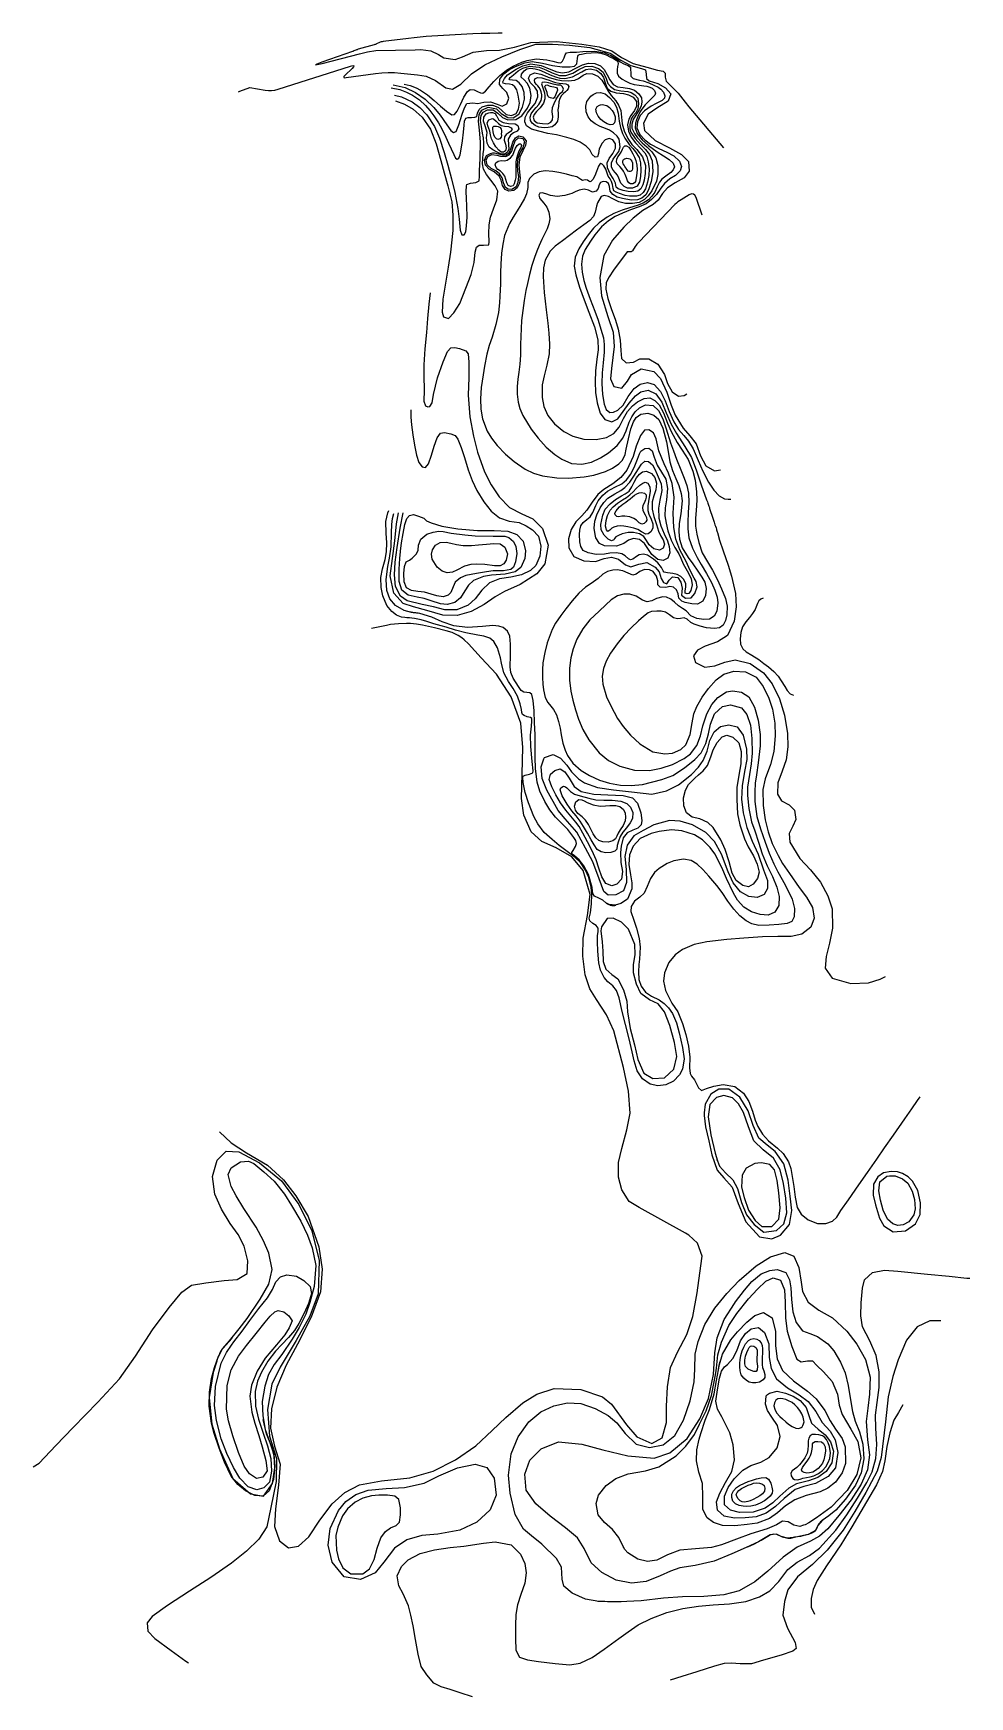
# Model space of a CAD drawing. Extents: x 290015 to 290303, y 715551 to 716063.
import ezdxf

# ---------------------------------------------------------------- set-up
doc = ezdxf.new("R2010")
doc.units = 0
doc.header["$MEASUREMENT"] = 0
for name, color, linetype in [('11', 7, 'CONTINUOUS'), ('12', 7, 'CONTINUOUS'), ('13', 7, 'CONTINUOUS'), ('14', 7, 'CONTINUOUS'), ('15', 7, 'CONTINUOUS'), ('16', 7, 'CONTINUOUS'), ('17', 7, 'CONTINUOUS'), ('18', 7, 'CONTINUOUS'), ('19', 7, 'CONTINUOUS'), ('2', 7, 'CONTINUOUS'), ('20', 7, 'CONTINUOUS'), ('21', 7, 'CONTINUOUS'), ('22', 7, 'CONTINUOUS'), ('23', 7, 'CONTINUOUS')]:
    doc.layers.add(name, color=color, linetype=linetype)

msp = doc.modelspace()

# ---------------------------------------------------------------- linework, layer by layer
at = {"layer": '11', "color": 2, "linetype": 'CONTINUOUS'}
msp.add_line((290216.679, 716040.746), (290227.321, 716028.043), dxfattribs=at)
for points in [[(290159.103, 716063.345), (290157.918, 716063.353), (290155.3, 716063.325), (290152.683, 716063.25), (290150.067, 716063.129), (290137.508, 716062.436), (290135.698, 716062.32), (290133.891, 716062.172), (290132.087, 716061.992), (290130.286, 716061.78), (290122.465, 716060.79), (290122.179, 716060.744), (290121.9, 716060.677), (290121.625, 716060.589), (290121.357, 716060.481), (290120.489, 716060.095), (290120.301, 716060.015), (290120.112, 716059.943), (290119.92, 716059.877), (290119.725, 716059.817), (290114.819, 716058.413), (290114.636, 716058.357), (290114.454, 716058.298), (290114.273, 716058.233), (290114.094, 716058.163), (290113.513, 716057.929), (290113.388, 716057.88), (290113.263, 716057.832), (290113.137, 716057.785), (290113.01, 716057.74), (290103.622, 716054.437), (290102.12, 716053.885), (290101.637, 716053.642), (290102.173, 716053.71), (290103.728, 716054.088), (290115.245, 716057.06), (290117.723, 716057.616), (290120.221, 716058.01), (290132.306, 716058.285)], [(290132.306, 716058.285), (290134.146, 716058.406), (290137.184, 716057.901), (290139.512, 716056.817), (290141.177, 716055.741), (290144.63, 716055.276), (290146.898, 716056.101), (290150.208, 716057.57), (290154.322, 716058.057), (290158.33, 716058.126), (290162.973, 716059.102), (290168.018, 716060.511), (290175.831, 716060.818), (290183.69, 716060.031), (290189.015, 716059.188), (290192.914, 716057.905), (290195.883, 716055.854), (290199.461, 716054.038), (290203.649, 716052.887), (290206.994, 716051.987), (290208.721, 716051.668), (290209.351, 716051.05), (290209.363, 716049.787), (290209.629, 716048.564), (290211.026, 716047.229), (290213.391, 716044.873), (290215.541, 716042.166), (290216.679, 716040.746)], [(290220.758, 716007.303), (290218.856, 716012.819), (290218.508, 716013.494), (290218.043, 716013.847), (290217.459, 716013.878), (290216.758, 716013.586), (290214.274, 716012.106), (290213.755, 716011.772), (290213.261, 716011.407), (290212.793, 716011.009), (290212.35, 716010.58), (290201.203, 715999.028), (290200.916, 715998.717), (290200.645, 715998.395), (290200.388, 715998.06), (290200.147, 715997.714), (290199.254, 715996.372), (290199.144, 715996.24), (290199.013, 715996.147), (290198.862, 715996.092), (290198.691, 715996.076), (290197.892, 715996.088), (290197.868, 715996.088), (290197.845, 715996.085), (290197.822, 715996.08), (290197.799, 715996.073), (290197.725, 715996.046), (290197.71, 715996.039), (290197.696, 715996.03), (290197.684, 715996.02), (290197.673, 715996.007), (290193.426, 715990.452)], [(290193.426, 715990.452), (290192.044, 715988.387), (290191.215, 715986.589), (290191.018, 715984.591), (290191.634, 715981.655), (290192.686, 715978.564), (290194.009, 715975.032), (290194.879, 715972.224), (290195.471, 715968.858), (290195.643, 715965.642), (290195.932, 715963.176), (290197.354, 715961.838), (290199.561, 715962.106), (290201.528, 715963.143), (290204.337, 715963.057), (290207.068, 715961.42), (290209.094, 715958.313), (290210.087, 715955.484), (290211.497, 715952.941), (290213.45, 715951.579), (290215.217, 715951.801), (290216.011, 715952.357)]]:
    msp.add_lwpolyline(points, dxfattribs=at)
at = {"layer": '12', "color": 2, "linetype": 'CONTINUOUS'}
for points in [[(290133.059, 716050.519), (290135.704, 716050.171), (290138.663, 716048.79), (290141.816, 716046.546), (290143.851, 716046.169), (290146.421, 716047.712), (290149.69, 716050.883), (290153.809, 716053.61), (290159.001, 716056.088), (290164.56, 716058.373), (290169.558, 716059.962), (290174.649, 716060.044), (290179.892, 716059.727), (290186.16, 716058.949), (290192.395, 716057.248), (290195.717, 716055.119), (290198.788, 716053.466), (290202.065, 716052.527), (290203.273, 716052.095), (290203.454, 716050.719), (290203.552, 716049.393), (290204.463, 716048.693), (290207.107, 716047.886), (290209.414, 716046.585), (290211.125, 716044.673), (290210.302, 716042.424), (290206.791, 716040.268), (290204.137, 716038.488), (290202.669, 716035.63), (290202.997, 716033.439), (290206.254, 716030.293), (290210.697, 716028.029), (290214.386, 716026.067), (290216.486, 716023.92), (290216.745, 716020.939), (290215.207, 716018.886), (290212.386, 716017.302), (290210.087, 716015.755), (290208.47, 716013.965), (290207.159, 716011.959), (290205.658, 716010.586), (290202.47, 716008.744), (290199.505, 716006.459), (290196.598, 716003.684), (290193.147, 715999.694), (290190.419, 715994.891), (290189.23, 715988.108), (290189.782, 715982.523), (290191.656, 715976.166), (290193.317, 715971.345), (290193.601, 715966.909), (290192.839, 715960.136), (290192.461, 715956.991), (290193.482, 715954.597), (290196.027, 715954.096), (290197.747, 715956.208), (290198.998, 715958.331), (290201.975, 715960.008), (290205.892, 715959.213), (290207.906, 715957.091), (290209.829, 715952.89), (290211.19, 715948.84), (290212.429, 715945.811), (290214.925, 715941.723), (290216.945, 715939.425), (290218.896, 715936.887), (290220.26, 715933.261), (290221.887, 715930.207), (290224.527, 715928.572), (290226.39, 715928.893)], [(290077.913, 716045.35), (290078.39, 716045.502), (290081.478, 716046.696), (290081.478, 716046.696), (290081.478, 716046.696), (290081.478, 716046.696), (290081.478, 716046.696), (290081.478, 716046.696), (290081.478, 716046.696), (290081.478, 716046.696), (290081.478, 716046.696), (290081.478, 716046.696), (290086.165, 716045.848), (290087.165, 716045.728), (290088.158, 716045.731), (290089.142, 716045.857), (290090.118, 716046.105), (290112.484, 716053.231), (290113.172, 716053.396), (290113.474, 716053.33), (290113.389, 716053.033), (290112.918, 716052.505), (290110.749, 716050.404), (290110.423, 716050.021), (290110.372, 716049.775), (290110.598, 716049.664), (290111.101, 716049.689), (290120.14, 716050.998), (290122.078, 716051.216), (290124.018, 716051.307), (290125.959, 716051.273), (290127.903, 716051.112), (290133.059, 716050.519)]]:
    msp.add_lwpolyline(points, dxfattribs=at)
at = {"layer": '13', "color": 2, "linetype": 'CONTINUOUS'}
for points in [[(290128.974, 716047.681), (290130.805, 716047.229), (290132.616, 716046.564), (290133.994, 716045.859), (290136.153, 716044.376), (290138.183, 716042.669), (290140.15, 716040.92), (290142.001, 716039.391), (290143.655, 716038.271), (290144.497, 716038.309), (290145.269, 716039.319), (290146.303, 716041.44), (290147.335, 716043.637), (290148.42, 716045.428), (290149.317, 716046.075), (290150.5, 716045.968), (290151.515, 716045.444), (290152.469, 716044.973), (290153.186, 716044.874), (290153.966, 716045.538), (290155.162, 716046.906), (290156.613, 716048.52), (290158.423, 716050.327), (290160.471, 716051.991), (290162.57, 716053.258), (290165.199, 716054.426), (290166.857, 716054.98), (290169.619, 716055.473), (290172.876, 716055.2), (290174.79, 716054.74), (290176.301, 716054.337), (290177.238, 716054.286), (290177.738, 716054.753), (290178.207, 716055.797), (290178.54, 716056.729), (290179.006, 716057.375), (290180.094, 716057.556), (290182.007, 716057.525), (290183.935, 716057.702), (290187.715, 716057.832), (290190.773, 716057.293), (290192.658, 716056.473), (290194.32, 716055.462), (290195.477, 716054.601), (290196.657, 716053.91), (290197.972, 716053.405), (290198.68, 716052.947), (290198.697, 716052.249), (290198.766, 716051.038), (290198.789, 716050.169), (290199.513, 716049.475), (290201.443, 716048.948), (290202.562, 716048.705), (290204.356, 716048.042), (290205.887, 716047.398), (290207.222, 716046.792), (290208.057, 716046.096), (290208.796, 716045.211), (290209.273, 716044.11), (290209.155, 716043.38), (290208.427, 716042.663), (290206.619, 716041.755), (290205.047, 716040.898), (290202.946, 716039.45), (290201.673, 716037.987), (290200.829, 716036.133), (290200.633, 716034.228), (290201.524, 716032.194), (290203.039, 716030.498), (290204.867, 716029.163), (290207.404, 716027.862), (290209.804, 716026.794), (290212.04, 716025.584), (290213.788, 716023.942), (290214.402, 716022.334), (290213.947, 716021.001), (290212.524, 716019.599), (290210.824, 716018.492), (290209.175, 716017.065), (290208.027, 716015.694), (290206.624, 716013.736), (290205.134, 716012.118), (290203.457, 716010.883), (290201.359, 716009.885), (290198.626, 716008.986), (290196.161, 716008.01), (290193.907, 716006.952), (290191.867, 716005.621), (290189.699, 716003.705), (290187.707, 716001.314), (290186.313, 715999.338)], [(290186.313, 715999.338), (290184.736, 715996.802), (290183.892, 715994.725), (290183.547, 715992.25), (290183.737, 715989.823), (290184.275, 715987.223), (290184.964, 715984.903), (290186.279, 715981.454), (290187.727, 715977.763), (290188.694, 715975.005), (290189.578, 715972.238), (290190.317, 715969.541), (290190.58, 715967.497), (290190.511, 715965.185), (290190.212, 715961.867), (290189.937, 715958.823), (290189.822, 715955.481), (290190.089, 715952.136), (290190.584, 715949.128), (290191.194, 715947.462), (290192.283, 715946.576), (290193.39, 715946.672), (290194.795, 715947.352), (290196.457, 715948.883), (290197.971, 715951.472), (290199.776, 715953.996), (290201.674, 715955.305), (290203.872, 715955.836), (290205.998, 715955.218), (290207.919, 715953.062), (290209.356, 715950.197), (290210.589, 715946.9), (290211.986, 715943.674), (290213.421, 715941.353), (290215.058, 715939.495), (290216.545, 715937.802), (290217.913, 715935.398), (290219.498, 715931.761), (290220.9, 715928.527), (290222.654, 715925.146), (290224.359, 715922.658), (290226.017, 715920.873), (290227.589, 715920.01), (290228.746, 715919.868), (290229.54, 715919.924)], [(290239.47, 715889.432), (290238.789, 715889.117), (290238.192, 715888.563), (290237.728, 715887.73), (290237.384, 715886.783), (290237.02, 715885.958), (290236.257, 715884.684), (290235.305, 715883.467), (290234.147, 715882.101), (290233.191, 715880.596), (290232.603, 715878.793), (290232.437, 715876.867), (290232.558, 715875.207), (290233.253, 715873.809), (290234.262, 715872.94), (290236.072, 715871.847), (290238.181, 715870.551), (290239.755, 715869.335), (290241.163, 715868.235), (290242.803, 715866.879), (290244.089, 715865.444), (290245.103, 715863.975), (290246.183, 715862.23), (290246.866, 715860.94), (290247.786, 715859.936), (290248.823, 715859.508)], [(290282.506, 715641.039), (290281.19, 715638.719), (290279.807, 715636.279), (290278.572, 715632.393), (290277.652, 715628.253), (290277.012, 715623.792), (290276.292, 715620.52), (290274.386, 715616.369), (290271.388, 715611.14), (290266.858, 715603.44), (290263.461, 715597.96), (290258.987, 715591.446), (290256.18, 715586.901), (290254.966, 715584.142), (290254.29, 715581.355), (290254.259, 715578.7), (290255.378, 715576.539)]]:
    msp.add_lwpolyline(points, dxfattribs=at)
at = {"layer": '14', "color": 2, "linetype": 'CONTINUOUS'}
for points in [[(290125.591, 716047.512), (290129.227, 716046.687), (290132.498, 716045.148), (290135.41, 716043.034), (290138.098, 716040.476), (290140.054, 716038.151), (290142.15, 716035.121), (290143.377, 716033.442), (290144.197, 716032.801), (290144.944, 716033.145), (290145.812, 716035.149), (290146.846, 716038.401), (290147.588, 716040.401), (290148.303, 716041.758), (290150.147, 716041.917), (290151.654, 716041.771), (290153.512, 716042.125), (290155.575, 716042.249), (290157.554, 716041.488), (290159.192, 716040.951), (290160.59, 716041.584), (290161.176, 716043.416), (290160.589, 716045.077), (290159.388, 716046.314), (290158.29, 716047.564), (290158.433, 716049.198), (290159.69, 716050.851), (290161.453, 716052.147), (290163.295, 716053.13), (290166.085, 716054.26), (290168.362, 716054.655), (290171.613, 716054.163), (290174.604, 716053.408), (290177.646, 716053.035), (290180.048, 716052.991), (290181.398, 716053.195), (290182.09, 716053.973), (290182.389, 716055.585), (290182.473, 716056.256), (290182.599, 716056.657), (290182.951, 716056.835), (290183.602, 716056.92), (290185.022, 716057.205), (290186.548, 716057.365), (290187.955, 716057.389), (290189.56, 716057.22), (290191.127, 716056.694), (290192.455, 716056.021), (290193.413, 716055.546), (290194.25, 716055.071), (290194.771, 716054.576), (290194.859, 716053.982), (290194.694, 716053.114), (290194.534, 716052.116), (290194.537, 716051.104), (290195.017, 716050.15), (290196.059, 716049.23), (290197.186, 716048.554), (290198.506, 716047.982), (290199.797, 716047.614), (290201.344, 716047.352), (290202.79, 716047.171), (290203.742, 716047.029), (290204.652, 716046.787), (290205.367, 716046.429), (290206.064, 716045.748), (290206.343, 716044.904), (290206.133, 716044.318), (290205.481, 716043.539), (290204.761, 716042.853), (290203.145, 716041.319), (290202.148, 716040.027), (290201.565, 716039.056), (290200.918, 716037.708), (290200.54, 716036.737), (290200.198, 716035.636), (290200.052, 716034.227), (290200.683, 716032.503), (290202.304, 716030.57), (290204.176, 716028.827), (290206.875, 716026.823), (290208.808, 716025.647), (290210.592, 716024.458), (290211.846, 716023.339), (290212.221, 716022.241), (290211.813, 716021.296), (290211.116, 716020.53), (290209.539, 716019.39), (290208.3, 716018.47), (290207.579, 716017.541), (290206.897, 716016.116)], [(290206.897, 716016.116), (290206.127, 716014.474), (290205.249, 716013.193), (290204.162, 716012.103), (290202.534, 716011.034), (290200.7, 716010.277), (290198.402, 716009.602), (290196.061, 716008.889), (290193.524, 716007.842), (290191.452, 716006.706), (290189.042, 716004.96), (290187.32, 716003.33), (290185.623, 716001.328), (290184.047, 715999.119), (290182.723, 715996.938), (290181.666, 715994.402), (290181.348, 715991.65), (290181.791, 715988.951), (290182.978, 715985.152), (290184.383, 715981.279), (290185.83, 715977.528), (290187.534, 715973.009), (290188.572, 715968.936), (290188.668, 715965.84), (290188.314, 715963.026), (290187.898, 715959.4), (290187.758, 715955.985), (290187.925, 715952.747), (290188.424, 715949.525), (290189.374, 715946.353), (290190.81, 715944.429), (290192.907, 715943.68), (290194.801, 715944.586), (290196.448, 715946.904), (290198.296, 715949.486), (290200.159, 715951.694), (290201.893, 715952.969), (290204.112, 715953.477), (290206.48, 715952.369), (290208.36, 715949.81), (290209.614, 715946.473), (290211.181, 715942.991), (290212.802, 715940.113), (290215.346, 715936.129), (290217.459, 715932.739), (290218.852, 715928.892), (290220.213, 715924.913), (290220.418, 715924.328)], [(290220.418, 715924.328), (290222.102, 715919.733), (290222.181956, 715919.513468), (290222.339352, 715919.073524), (290222.493702, 715918.632514), (290222.595091, 715918.337979), (290222.794736, 715917.747813), (290222.942159, 715917.304381), (290223.039545, 715917.008446), (290223.232661, 715916.415997), (290223.806629, 715914.636773), (290224.096, 715913.748), (290224.196023, 715913.444783), (290224.397746, 715912.838869), (290224.667463, 715912.031219), (290224.801408, 715911.627112), (290224.999636, 715911.02012), (290225.129195, 715910.614656), (290225.19299, 715910.41162), (290225.287259, 715910.106625), (290225.379613, 715909.801038), (290225.425, 715909.648), (290226.122, 715907.282)], [(290226.122, 715907.282), (290227.247, 715903.962), (290228.732, 715899.55), (290229.813, 715896.147), (290230.997, 715890.867), (290231.203, 715886.717), (290230.541, 715882.325), (290228.543, 715877.915), (290225.487, 715875.989), (290221.619, 715874.648), (290219.292, 715873.367), (290218.034, 715871.68), (290218.707, 715869.641), (290221.532, 715868.161), (290224.628, 715868.628), (290227.691, 715869.743), (290230.912, 715870.377), (290235.564, 715869.317), (290239.657, 715866.404), (290242.295, 715863.022), (290244.579, 715858.374), (290246.079, 715853.358), (290247.032, 715847.71), (290247.146, 715843.666), (290246.572, 715839.631), (290245.33, 715836.158), (290244.021, 715832.56), (290243.953, 715829.068), (290245.182, 715826.973), (290247.532, 715825.76), (290249.169, 715824.136), (290249.623, 715821.242), (290248.683, 715819.19), (290247.538, 715816.949), (290247.755, 715814.26), (290250.762, 715809.306), (290254.077, 715805.771), (290257.142, 715801.92), (290259.464, 715797.769), (290260.76, 715793.746), (290260.899, 715787.767), (290259.947, 715783.163), (290258.896, 715779.089), (290258.628, 715775.5), (290260.751, 715772.376), (290266.525, 715770.784), (290271.966, 715771.003), (290275.522, 715772.136), (290277.151, 715772.908)], [(290294.196, 715666.914), (290290.852, 715666.926), (290286.986, 715665.043), (290283.636, 715660.942), (290281.086, 715654.884), (290279.429, 715649.728), (290278.014, 715643.502), (290277.144, 715635.843), (290275.822, 715624.843), (290274.594, 715620.65), (290271.182, 715614.032), (290267.698, 715608.236), (290264.133, 715602.434), (290259.274, 715596.263), (290254.669, 715591.897), (290250.135, 715588.123), (290247.15, 715584.047), (290246.065, 715580.485), (290245.598, 715576.272), (290247.007, 715572.234), (290249.357, 715567.887), (290249.677, 715566.029), (290248.637, 715565.155), (290245.03, 715563.992), (290239.647, 715562.362), (290235.902, 715561.292), (290232.394, 715561.241), (290229.762, 715561.526), (290227.53, 715561.426), (290224.542, 715560.527), (290219.116, 715558.833), (290214.478, 715557.384), (290210.897, 715556.266)]]:
    msp.add_lwpolyline(points, dxfattribs=at)
at = {"layer": '15', "color": 2, "linetype": 'CONTINUOUS'}
for points in [[(290124.999, 716046.581), (290127.596, 716046.018), (290129.72, 716045.237), (290131.551, 716044.289), (290133.666, 716042.822), (290135.55, 716041.097), (290136.891, 716039.564), (290138.138, 716037.883), (290139.489, 716035.771), (290140.554, 716033.882), (290141.809, 716031.391), (290142.656, 716029.55), (290143.433, 716027.797), (290144.211, 716026.025), (290144.799, 716024.907), (290145.273, 716024.562), (290145.785, 716024.864), (290146.23, 716025.923), (290146.539, 716027.645), (290146.941, 716030.204), (290147.244, 716032.89), (290147.433, 716035.077), (290147.587, 716036.256), (290147.932, 716037.228), (290148.725, 716037.386), (290149.742, 716037.443), (290150.706, 716037.515), (290151.334, 716037.765), (290151.555, 716038.743), (290152.03, 716039.874), (290152.998, 716040.704), (290154.69, 716041.25), (290156.281, 716041.233), (290157.991, 716040.491), (290158.999, 716039.55), (290160.351, 716038.389), (290161.971, 716038.058), (290163.419, 716038.626), (290164.182, 716039.947), (290164.437, 716041.824), (290164.072, 716044.333), (290163.631, 716045.898), (290163.077, 716046.904), (290162.327, 716047.429), (290161.372, 716047.645), (290160.171, 716047.738), (290159.443, 716047.984), (290159.307, 716048.401), (290159.856, 716049.375), (290160.826, 716050.514), (290163.44, 716052.35), (290165.506, 716053.321), (290168.011, 716053.905), (290171.111, 716053.468), (290174.123, 716052.224), (290175.959, 716051.467), (290177.745, 716051.151), (290179.694, 716051.48), (290181.831, 716052.621), (290183.851, 716053.597), (290185.713, 716054.152), (290187.731, 716054.093), (290189.394, 716053.321), (290190.548, 716052.182), (290191.473, 716050.586), (290192.28, 716048.999), (290193.349, 716047.551), (290194.705, 716046.866), (290196.411, 716046.66), (290198.339, 716046.303), (290199.89, 716045.835), (290201.205, 716044.755), (290202.015, 716043.493), (290202.19, 716042.254), (290201.987, 716040.923), (290201.384, 716039.811), (290200.332, 716038.131), (290199.487, 716036.756), (290199.081, 716035.414), (290199.101, 716034.111), (290199.859, 716032.495), (290200.823, 716031.179), (290202.286, 716029.629), (290203.73, 716028.343), (290205.242, 716026.863), (290206.442, 716024.994), (290207.109, 716022.631), (290207.121, 716019.87), (290206.642, 716017.781), (290205.229, 716014.8), (290204.132, 716013.26)], [(290164.127, 716026.712), (290163.849, 716025.816), (290163.566, 716024.758), (290163.399, 716023.78), (290163.334, 716022.568), (290163.332, 716021.399), (290163.381, 716020.131), (290163.321, 716018.985), (290163.144, 716018.075), (290162.82, 716016.945), (290162.508, 716016.385), (290161.741, 716016.121), (290160.982, 716016.479), (290160.543, 716017.332), (290160.262, 716018.328), (290159.924, 716019.329), (290159.346, 716020.207), (290158.585, 716020.869), (290157.847, 716021.433), (290157.31, 716022.045), (290156.968, 716022.817), (290157.147, 716023.467), (290157.918, 716023.999), (290158.821, 716024.145), (290159.832, 716024.108), (290160.716, 716024.327), (290161.712, 716024.965), (290162.422, 716025.861), (290162.877, 716026.925), (290163.226, 716027.987), (290163.746, 716028.799), (290164.426, 716029.331), (290164.911, 716029.332), (290165.127, 716028.797), (290164.933, 716028.086), (290164.483, 716027.431), (290164.127, 716026.712)], [(290204.132, 716013.26), (290203.002, 716012.124), (290201.299, 716011.23), (290199.231, 716010.891), (290197.158, 716010.963), (290195.107, 716011.408), (290193.012, 716012.487), (290191.861, 716013.121), (290190.599, 716013.437), (290189.682, 716013.049), (290188.507, 716011.146), (290188.186, 716010.094), (290187.791, 716008.308), (290187.262, 716006.963), (290186.129, 716005.706), (290184.295, 716004.354), (290182.061, 716002.701), (290179.909, 716001.049), (290177.766, 715999.413), (290175.492, 715997.815), (290173.918, 715996.296), (290172.343, 715993.467), (290171.83, 715991.142), (290171.765, 715988.493), (290172.116, 715983.569), (290172.73, 715978.211), (290173.213, 715974.077), (290173.509, 715970.981), (290173.695, 715967.63), (290173.593, 715964.674), (290172.933, 715961.176), (290172.029, 715957.844), (290171.51, 715955.127), (290171.462, 715951.193), (290172.02, 715948.395), (290173.248, 715945.631), (290175.238, 715943.081), (290178.113, 715940.763), (290180.912, 715939.329), (290184.293, 715938.393), (290188.093, 715938.242), (290191.239, 715938.872), (290193.559, 715940.121), (290195.144, 715942.023), (290196.516, 715944.688), (290197.783, 715946.925), (290199.246, 715948.676), (290200.78, 715949.898), (290202.883, 715950.901), (290204.664, 715951.077), (290206.203, 715950.324), (290207.474, 715948.903), (290208.812, 715946.473), (290210.059, 715943.32), (290211.142, 715940.693), (290213.033, 715937.362), (290214.622, 715935), (290216.375, 715932.078), (290217.858, 715928.536), (290218.56, 715925.787), (290219.036, 715922.196), (290219.113, 715919.559), (290218.893, 715916.409), (290218.637, 715914.093), (290218.723, 715911.543), (290219.1, 715909.168), (290219.685, 715906.602), (290220.773, 715903.403), (290222.337, 715900.596), (290223.89, 715898.064), (290225.47, 715895.012), (290226.72, 715892.304), (290227.911, 715889.289), (290228.412, 715886.984), (290228.363, 715884.328), (290227.96, 715882.494), (290227.193, 715881.072), (290226.045, 715880.294), (290224.523, 715880.035), (290222.117, 715880.245), (290220.132, 715880.755), (290218.263, 715881.415), (290217.201, 715881.964), (290216.089, 715882.97), (290215.214, 715883.395), (290214.104, 715883.202), (290213.126, 715883.054), (290211.934, 715883.329), (290210.651, 715884.256), (290209.434, 715885.083), (290208.116, 715885.405)], [(290208.116, 715885.405), (290206.806, 715885.452), (290205.16, 715885.338), (290204.106, 715884.918), (290202.7, 715883.749), (290201.103, 715882.418), (290198.84, 715880.276), (290196.656, 715877.899), (290194.578, 715875.358), (290192.557, 715872.523), (290191.127, 715869.982), (290190.334, 715867.802), (290189.981, 715865.382), (290190.118, 715862.942), (290191.299, 715858.983), (290192.586, 715856.227), (290194.69, 715852.338), (290196.43, 715849.882), (290198.711, 715847.189), (290201.522, 715844.578), (290205.567, 715842.068), (290209.194, 715841.526), (290211.632, 715841.72), (290214.214, 715842.833), (290215.684, 715844.263), (290217.037, 715847.395), (290217.611, 715851.071), (290218.194, 715853.835), (290219.14, 715856.102), (290220.772, 715858.921), (290222.688, 715861.589), (290225.018, 715864.251), (290227.43, 715865.996), (290230.508, 715866.951), (290234.122, 715866.77), (290237.314, 715865.075), (290239.469, 715862.262), (290241.217, 715858.637), (290242.441, 715855.275), (290243.064, 715850.875), (290243.239, 715847.027), (290242.816, 715842.217), (290241.776, 715838.226), (290240.11, 715833.816), (290239.466, 715830.547), (290239.544, 715825.551), (290240.1, 715821.139), (290241.017, 715817.435), (290242.298, 715813.922), (290244.094, 715810.187), (290245.514, 715807.699), (290247.663, 715804.663), (290250.575, 715800.364), (290252.852, 715797.298), (290254.739, 715794.158), (290255.241, 715790.88), (290254.227, 715788.117), (290251.43, 715785.906), (290248.187, 715785.195), (290244, 715785.234), (290239.314, 715785.172), (290233.595, 715784.746), (290228.312, 715784.295), (290222.191, 715783.645), (290218.227, 715782.757), (290214.701, 715781.25), (290212.394, 715779.544), (290210.514, 715777.28), (290209.117, 715774.041), (290208.851, 715771.475), (290209.392, 715768.64), (290211.414, 715764.715), (290213.265, 715762.03), (290214.719, 715758.44), (290215.675, 715755.055), (290216.497, 715751.506), (290216.949, 715748.071), (290216.876, 715744.773), (290217.032, 715743.101), (290217.432, 715742.185), (290218.394, 715741.1), (290219.013, 715739.869), (290219.573, 715738.637), (290220.506, 715737.856), (290222.035, 715738.393), (290224.294, 715739.174), (290227.212, 715739.657), (290230.816, 715739.052), (290233.423, 715737.015), (290235.12, 715734.395), (290236.228, 715731.472)], [(290148.767, 715875.33), (290147.439334, 715876.58822), (290146.721687, 715877.156883), (290145.579774, 715877.916991), (290143.724, 715878.807), (290141.926953, 715879.400193), (290138.28, 715880.317), (290134.646371, 715881.110247), (290132.812, 715881.42), (290130.942813, 715881.597891), (290129.6914, 715881.630475), (290127.194, 715881.528), (290124.716155, 715881.271756), (290123.492, 715881.048), (290118.939, 715880.026)], [(290072.137, 715725.068), (290075.708, 715721.69), (290080.434, 715718.575), (290086.828, 715714.832), (290091.832, 715710.344), (290095.598, 715705.369), (290099.386, 715699.07), (290102.704, 715689.661), (290103.729, 715682.796), (290103.164, 715675.858), (290100.355, 715668.063), (290096.087, 715659.745), (290092.577, 715653.288), (290089.758, 715646.475), (290088.137, 715639.77), (290087.783, 715633.804), (290089.059, 715628.337), (290090.787, 715622.744), (290090.246, 715616.289), (290089.313, 715609.037), (290089.028, 715603.607), (290090.553, 715599.137), (290093.361, 715597.037), (290096.376, 715597.488), (290099.592, 715600.394), (290102.982, 715605.485), (290106.742, 715610.517), (290110.734, 715614.081), (290115.196, 715616.38), (290121.951, 715617.601), (290130.703, 715618.514), (290137.882, 715620.579), (290144.734, 715624.058), (290151.017, 715628.39), (290156.104, 715633.1), (290160.307, 715637.179), (290165.558, 715641.691), (290169.871, 715644.352), (290175.178, 715646.033), (290183.375, 715645.758), (290190.022253, 715643.462491), (290192.802, 715641.287), (290197.483, 715634.87), (290200.626, 715631.193), (290205.265, 715629.102), (290208.455, 715630.86), (290209.724, 715635.562), (290209.742, 715640.622), (290210.012, 715646.588), (290210.968, 715652.569), (290213.13, 715657.266), (290216.025, 715662.679), (290217.854, 715668.239), (290219.184, 715675.506), (290220.007, 715681.608), (290220.725, 715686.822), (290219.29, 715690.814), (290216.584, 715693.302), (290215.636, 715693.935), (290201.289, 715701.812), (290198.304, 715703.592), (290195.974, 715707.234), (290194.985, 715711.129), (290194.995, 715715.618), (290195.994, 715719.993), (290197.581, 715725.721), (290198.52, 715730.818), (290198.063, 715737.634), (290196.551, 715744.886), (290193.574, 715756.221), (290191.264, 715761.144), (290188.154, 715765.857), (290186.098, 715769.158), (290184.734, 715773.426), (290183.98, 715779.131), (290184.123, 715784.689), (290185.451, 715791.66), (290186.204, 715798.208), (290184.132, 715805.542), (290180.586, 715809.748), (290175.78, 715812.562), (290171.347, 715814.477), (290168.121, 715817.463), (290165.852, 715822.61), (290165.13, 715827.763), (290165.319, 715835.297), (290165.525, 715843.431), (290164.894, 715850.975), (290161.962, 715859.062), (290157.441, 715866.04), (290152.644, 715871.036), (290148.767, 715875.33)], [(290236.228, 715731.472), (290237.101, 715728.713), (290237.894, 715726.708), (290239.295, 715724.357), (290241.157, 715722.361), (290243.943, 715720.082), (290245.637, 715718.418), (290247.322, 715715.812), (290247.997, 715713.755), (290248.567, 715710.749), (290248.951, 715708.311), (290249.397, 715705.026), (290249.969, 715701.828), (290251.241, 715699.712), (290253.418, 715697.954), (290256.281, 715696.914), (290258.817, 715696.871), (290260.857, 715697.566), (290262.235, 715698.845), (290263.469, 715700.838), (290265.761, 715704.128), (290268.992, 715708.766), (290271.612, 715712.526), (290274.477, 715716.638), (290276.905, 715720.124), (290279.686, 715724.115), (290283.141, 715729.075), (290285.286, 715732.154), (290287.075, 715734.721), (290287.903, 715735.91)], [(290282.451, 715712.269), (290280.866, 715712.761), (290278.97, 715712.891), (290276.606, 715712.423), (290274.871, 715711.278), (290273.51, 715708.949), (290273.403, 715705.591), (290274.099, 715702.581), (290275.358, 715698.554), (290276.729, 715696.12), (290279.519, 715694.35), (290283.401, 715694.643), (290286.441, 715696.774), (290287.834, 715699.649), (290287.933, 715703.229), (290287.138, 715707.048), (290285.546, 715709.887), (290284.2, 715711.217), (290282.451, 715712.269)], [(290150.007, 715551.154), (290146.212, 715552.362), (290143.096, 715553.353), (290140.331, 715554.233), (290138.126, 715555.33), (290135.934, 715557.923), (290134.188, 715560.497), (290133.227, 715564.234), (290132.46, 715568.813), (290131.758, 715573.003), (290131.019, 715576.314), (290130.28, 715579.098), (290128.675, 715582.788), (290127.299, 715585.344), (290126.793, 715588.35), (290128.12, 715591.225), (290130.194, 715593.299), (290133.883, 715595.261), (290138.334, 715596.418), (290143.16, 715597.066), (290147.341, 715597.531), (290153.402, 715598.448), (290156.993, 715598.804), (290161.867, 715597.893), (290164.772, 715595.076), (290166.151, 715592.135), (290166.562, 715589.338), (290166.093, 715586.167), (290164.902, 715582.602), (290163.851, 715579.44), (290163.312, 715576.438), (290163.219, 715573.09), (290163.266, 715569.099), (290163.404, 715565.451), (290164.463, 715563.307), (290166.916, 715562.487), (290170.375, 715562.027), (290175.464, 715561.349), (290179.966, 715560.996), (290183.203, 715561.524), (290186.858, 715563.186), (290190.577, 715565.773), (290195.054, 715569.062), (290197.933, 715571.176), (290201.06, 715573.291), (290205.04, 715575.284), (290209.837, 715577.087), (290214.778, 715578.327), (290219.621, 715579.07), (290224.124, 715579.434), (290229.191, 715579.762), (290234.145, 715580.505), (290238.401, 715581.863), (290241.613, 715583.737), (290244.335, 715586.635), (290247.124, 715590.322), (290249.943, 715592.542), (290253.829, 715594.66), (290256.835, 715596.949), (290261.883, 715602.427), (290265.255, 715607.161), (290268.553, 715612.301), (290271.425, 715617.095), (290273.041, 715620.408), (290274.213, 715624.531), (290274.551, 715628.771), (290274.212, 715633.856), (290274.143, 715637.848), (290274.585, 715641.77), (290275.206, 715646.353), (290275.289, 715651.207), (290274.308, 715656.236), (290272.345, 715660.698), (290270.108, 715665.098), (290269.568, 715668.488), (290269.719, 715672.481), (290270.096, 715676.916), (290270.697, 715679.488), (290273.226, 715681.762), (290276.898, 715682.538), (290280.985, 715682.2), (290290.078, 715681.295), (290296.799, 715680.627), (290302.262, 715680.084), (290303.133, 715679.997)]]:
    msp.add_lwpolyline(points, dxfattribs=at)
at = {"layer": '16', "color": 2, "linetype": 'CONTINUOUS'}
for points in [[(290125.946, 716044.341), (290128.119, 716043.761), (290131.388, 716042.257), (290133.813, 716040.452), (290135.947, 716038.203), (290138.263, 716034.625), (290139.84, 716031.007), (290141.259, 716026.68), (290142.403, 716022.768), (290143.558, 716018.492), (290144.565, 716014.282), (290145.477, 716009.363), (290145.901, 716006.125), (290146.247, 716002.707), (290146.698, 716001.322), (290147.437, 716001.278), (290147.979, 716002.184), (290148.152, 716004.088), (290148.326, 716006.774), (290148.296, 716010.227), (290148.172, 716012.43), (290148.059, 716014.583), (290148.161, 716016.428), (290148.288, 716016.825), (290149.37, 716017.191), (290151.019, 716017.414), (290152.075, 716017.902), (290152.155, 716019.343), (290152.157, 716021.139), (290152.357, 716024.71), (290152.455, 716029.958), (290152.128, 716033.536), (290151.897, 716036.249), (290152.052, 716038.37), (290152.914, 716039.707), (290154.79, 716040.586), (290157.377, 716040.035), (290158.848, 716038.661), (290160.866, 716037.451), (290162.486, 716037.326), (290164.24, 716038.47), (290165.396, 716040.57), (290166.056, 716043.061), (290165.963, 716045.103), (290165.272, 716046.912), (290164.413, 716048.112), (290163.471, 716048.812), (290162.34, 716048.96), (290161.488, 716049.035), (290161.312, 716049.282), (290161.575, 716049.706), (290162.622, 716050.606), (290164.045, 716051.749), (290165.51, 716052.571), (290167.558, 716053.19), (290170.489, 716052.887), (290172.622, 716052.122), (290174.503, 716051.202), (290176.771, 716050.384), (290178.772, 716050.351), (290180.948, 716051.076), (290182.746, 716052.166), (290184.675, 716053.081), (290186.707, 716053.26), (290188.814, 716052.488), (290190.202, 716051.353), (290191.142, 716049.425), (290191.696, 716047.85), (290192.492, 716046.966), (290193.747, 716046.058), (290195.723, 716045.679), (290197.804, 716045.448), (290198.858, 716045.129), (290200.036, 716044.381), (290200.904, 716043.322), (290201.151, 716041.582), (290200.939, 716040.127), (290200.332, 716038.9), (290199.381, 716037.813), (290198.839, 716036.995), (290198.461, 716035.272), (290198.498, 716033.882), (290198.812, 716032.858), (290200.116, 716030.963), (290201.704, 716029.066), (290203.237, 716027.523), (290204.547, 716026.035), (290205.38, 716024.04), (290205.553, 716020.717), (290205.033, 716017.71), (290204.248, 716015.185)], [(290164.443, 716026.245), (290163.936, 716024.825), (290163.768, 716022.885), (290163.897, 716020.944), (290164.145, 716019.293), (290164.005, 716017.4), (290163.414, 716016.074), (290162.122, 716015.269), (290161, 716015.315), (290160.135, 716015.912), (290159.565, 716017.287), (290159.145, 716018.858), (290158.296, 716020.104), (290157.156, 716020.966), (290155.773, 716021.72), (290154.545, 716022.825), (290154.197, 716024.293), (290154.73, 716025.374), (290155.989, 716026.007), (290157.523, 716025.864), (290158.631, 716025.483), (290160.268, 716025.383), (290161.346, 716025.929), (290162.086, 716027.02), (290162.521, 716028.467), (290163.174, 716030.216), (290164.178, 716031.197), (290165.535, 716030.948), (290166.073, 716029.893), (290165.546, 716028.126), (290164.711, 716026.782), (290164.443, 716026.245)], [(290204.248, 716015.185), (290203.37, 716013.593), (290202.176, 716012.529), (290200.777, 716012.029), (290198.852, 716011.943), (290196.167, 716012.433), (290194.524, 716012.932), (290193.227, 716013.658), (290192.386, 716014.758), (290192.224, 716016.175), (290191.88, 716017.069), (290191.15, 716017.58), (290190.229, 716017.705), (290189.476, 716017.415), (290188.965, 716016.643), (290188.758, 716015.592), (290188.124, 716014.687), (290186.928, 716014.391), (290185.716, 716015.004), (290184.36, 716015.324), (290182.904, 716015.076), (290181.592, 716014.533), (290180.551, 716013.983), (290178.429, 716013.352), (290176.033, 716013.13), (290174.049, 716013.425), (290172.596, 716013.928), (290171.503, 716014.251), (290170.764, 716014.136), (290170.475, 716013.454), (290170.787, 716012.488), (290171.983, 716011.086), (290172.881, 716009.805), (290173.551, 716008.313), (290173.828, 716006.261), (290173.529, 716004.678), (290172.959, 716003.173), (290172.157, 716001.444), (290171.384, 715999.815), (290170.55, 715997.995), (290169.84, 715996.303), (290169.093, 715994.283), (290168.309, 715991.833), (290167.562, 715989.106), (290166.907, 715986.331), (290166.449, 715984.133), (290165.909, 715981.101), (290165.465, 715978.005), (290165.135, 715974.913), (290164.844, 715969.994), (290164.806, 715967.541), (290164.758, 715964.254), (290164.566, 715961.434), (290164.25, 715959.037), (290163.947, 715956.816), (290163.748, 715954.542), (290163.746, 715952.214), (290164.055, 715949.759), (290164.589, 715947.861), (290165.546, 715945.654), (290168.107, 715941.495), (290170.277, 715938.641), (290172.723, 715935.953), (290175.381, 715933.64), (290177.468, 715932.227), (290180.535, 715930.923), (290183.68, 715930.65), (290186.696, 715931.299), (290189.471, 715932.578), (290191.923, 715934.167), (290194.557, 715936.462), (290196.32, 715938.644), (290197.381, 715940.941), (290198.294, 715943.626), (290199.033, 715945.214), (290200.081, 715946.794), (290201.4, 715948.051), (290203.24, 715948.895), (290205.66, 715948.722), (290207.319, 715947.174), (290208.571, 715944.652), (290209.646, 715941.559), (290211, 715937.278), (290211.886, 715934.773), (290212.86, 715932.227), (290214.215, 715928.949), (290215.23, 715926.415), (290215.999, 715924.111), (290216.521, 715921.695), (290216.644, 715918.752), (290216.472, 715915.815)], [(290165.508, 715834.181), (290165.595, 715834.635), (290166.231, 715834.879), (290167.534, 715835.249), (290168.545, 715835.589), (290168.67, 715836.208), (290168.363, 715839.119), (290167.977, 715843.783), (290167.912, 715847.187), (290168.134, 715849.965), (290168.259, 715851.541), (290168.234, 715852.394), (290167.834, 715852.656), (290166.874, 715852.903), (290165.886, 715853.252), (290165.423, 715853.621), (290165.213, 715854.192), (290165.081, 715855.155), (290164.662, 715856.876), (290163.877, 715859.193), (290162.536, 715861.59), (290161.097, 715863.726), (290159.646, 715866.458), (290158.929, 715869.406), (290158.64, 715871.011), (290157.753, 715874.088), (290156.558, 715876.058), (290155.3, 715877.05), (290153.463, 715877.694), (290151.639, 715878.067), (290147.998, 715878.791), (290144.783, 715879.595), (290141.904, 715880.501), (290140.408, 715880.863), (290138.091, 715881.49), (290135.989, 715882.196), (290134.215, 715882.756), (290132.196, 715883.18), (290130.456, 715883.346), (290129.206, 715883.432), (290128.172, 715883.599), (290126.644, 715884.208), (290125.176, 715885.29), (290123.677, 715887.115), (290122.386, 715890.136), (290121.897, 715892.739), (290121.829, 715895.767), (290122.264, 715898.397), (290123.102, 715901.335), (290123.559, 715903.685), (290123.634, 715906.415), (290123.396, 715909.461), (290123.273, 715912.976), (290123.928, 715915.71), (290124.249, 715916.454)], [(290216.472, 715915.815), (290216.306, 715912.762), (290216.33, 715910.767), (290216.663, 715908.042), (290217.729, 715904.776), (290219.175, 715901.949), (290220.475, 715899.757), (290222.103, 715896.988), (290223.569, 715894.223), (290224.673, 715891.921), (290225.325, 715889.722), (290225.585, 715887.928), (290225.246, 715885.431), (290224.404, 715883.823), (290222.988, 715882.972), (290221.275, 715882.842), (290219.046, 715883.13), (290217.281, 715883.969), (290215.807, 715885.483), (290214.695, 715886.237), (290213.463, 715887.003), (290212.22, 715888.148), (290211.133, 715889.103), (290209.745, 715889.741), (290208.631, 715889.862), (290206.688, 715889.353), (290205.236, 715888.593), (290203.777, 715888.252), (290202.328, 715888.804), (290200.416, 715890.027), (290198.495, 715890.598), (290196.653, 715890.635), (290194.703, 715890.157), (290192.662, 715888.869), (290191.092, 715887.34), (290189.013, 715885.377), (290186.192, 715882.776), (290183.959, 715879.986), (290182.178, 715876.79), (290181.014, 715873.764), (290180.306, 715871.01), (290179.863, 715867.812), (290179.841, 715864.188), (290180.258, 715860.758), (290180.855, 715857.983), (290181.682, 715855.044), (290182.658, 715852.207), (290184.034, 715848.998), (290185.814, 715845.787), (290188.989, 715841.781), (290191.878, 715839.415), (290195.339, 715837.647), (290199.859, 715836.484), (290204.551, 715836.385), (290208.159, 715837.021), (290211.629, 715838.182), (290215.233, 715840.032), (290217.157, 715841.516), (290219.131, 715844.078), (290220.172, 715847.049), (290220.909, 715850.153), (290222.141, 715853.796), (290223.679, 715856.642), (290225.534, 715858.856), (290228.206, 715860.534), (290230.076, 715860.896), (290232.82, 715860.453), (290235.096, 715859.014), (290236.897, 715855.862), (290237.947, 715851.838), (290238.578, 715847.414), (290238.606, 715843.901), (290237.992, 715838.718), (290237.422, 715835.058), (290237.103, 715832.472), (290236.912, 715829.739), (290236.938, 715826.786), (290237.618, 715822.166), (290238.684, 715818.371), (290240.122, 715814.241), (290241.403, 715810.885), (290242.808, 715807.596), (290244.001, 715805.138), (290246.326, 715801.099), (290248.497, 715796.77), (290249.177, 715793.824), (290249.091, 715791.324), (290248.312, 715789.901), (290246.891, 715789.243), (290244.321, 715788.981), (290241.337, 715788.73)], [(290130.642, 715883.334), (290130.566695, 715883.338858), (290130.529053, 715883.341376), (290130.472597, 715883.345267), (290130.387911, 715883.351369), (290130.303197, 715883.357798), (290130.26082, 715883.361139), (290130.17601, 715883.36808), (290130.133569, 715883.371684), (290130.069852, 715883.377259), (290129.984775, 715883.385019), (290129.942176, 715883.389041), (290129.878192, 715883.395257), (290129.814095, 715883.401695), (290129.782, 715883.405)], [(290241.337, 715788.73), (290238.171, 715788.631), (290236.061, 715789.122), (290234.292, 715790.053), (290232.372, 715791.583), (290230.458, 715793.67), (290228.677, 715796.124), (290226.847, 715798.824), (290225.202, 715800.971), (290222.763, 715803.812), (290220.915, 715805.895), (290219.205, 715807.507), (290217.321, 715808.657), (290215.02, 715809.1), (290211.978, 715808.569), (290209.972, 715807.738), (290207.467, 715806.212), (290206.082, 715804.973), (290204.777, 715803.073), (290203.847, 715800.606), (290202.844, 715798.544), (290201.539, 715797.388), (290199.883, 715796.084), (290198.896, 715794.452), (290198.755, 715792.893), (290199.676, 715790.249), (290200.551, 715787.758), (290201.324, 715784.611), (290201.669, 715781.959), (290201.478, 715778.224), (290201.251, 715776.585), (290201.08, 715774.396), (290201.281, 715772.042), (290201.984, 715769.961), (290203.324, 715768.081), (290205.169, 715766.865), (290207.47, 715765.744), (290209.042, 715764.646), (290210.416, 715763.262), (290211.6, 715761.504), (290212.815, 715758.679), (290213.665, 715755.559), (290214.704, 715751.091), (290215.173, 715747.586), (290214.651, 715744.428), (290213.715, 715742.647), (290211.872, 715740.701), (290209.593, 715739.528), (290207.049, 715739.23), (290204.757, 715739.725), (290202.345, 715741.407), (290200.748, 715743.92), (290199.797, 715746.925), (290199.211, 715749.744), (290198.233, 715753.767), (290197.088, 715758.115), (290196.128, 715762.131), (290195.137, 715766.392), (290194.324, 715768.583), (290193.193, 715770.021), (290191.694, 715771.255), (290190.516, 715772.617), (290189.419, 715774.917), (290188.953, 715777.138), (290188.593, 715780.764), (290188.465, 715783.553), (290188.494, 715785.406), (290188.719, 715786.793), (290188.746, 715787.793), (290188.138, 715788.598), (290187.114, 715789.199), (290186.103, 715790.014), (290185.98, 715790.834), (290186.302, 715792.57), (290186.631, 715795.272), (290186.789, 715798.127), (290186.523, 715800.46), (290185.807, 715803.411), (290184.826, 715805.661), (290183.256, 715807.987), (290181.6, 715809.573), (290179.963, 715810.845), (290176.718, 715813.306), (290174.539, 715815.063), (290172.12, 715817.272), (290170.1, 715819.882), (290168.903, 715822.164), (290167.229, 715826.353), (290166.246, 715829.548), (290165.64, 715832.694), (290165.508, 715834.181)], [(290221.333, 715730.139), (290221.805, 715726.599), (290222.768, 715722.273), (290223.689, 715718.004), (290225.348, 715713.335), (290227.41, 715710.974), (290230.003, 715708.073), (290231.782, 715703.001), (290234.181, 715697.375), (290238.393, 715692.782), (290242.145, 715692.108), (290244.839, 715693.272), (290247.595, 715696.577), (290248.387, 715700.881), (290247.804, 715705.317), (290247.223, 715710.229), (290245.879, 715715.212), (290243.236, 715719.063), (290240.774, 715720.987), (290238.179, 715723.145), (290236.409, 715726.999), (290234.904, 715731.566), (290232.355, 715735.815), (290228.983, 715738.255), (290225.844, 715738.185), (290223.388, 715736.679), (290221.696, 715733.574), (290221.327, 715730.925), (290221.333, 715730.139)], [(290014.745, 715621.905), (290016.573, 715623.034), (290021.712, 715628.494), (290027.027, 715634.097), (290034.596, 715641.878), (290041.328, 715649.071), (290046.204, 715655.968), (290051.478, 715664.167), (290056.615, 715670.988), (290060.502, 715675.733), (290063.437, 715677.908), (290067.912, 715678.641), (290073.497, 715679.284), (290077.553, 715679.666), (290080.631, 715681.449), (290080.819, 715685.345), (290079.74, 715689.87), (290077.885, 715693.506), (290075.364, 715696.906), (290072.71, 715701.242), (290070.615, 715705.852), (290069.928, 715711.343), (290071.368, 715716.402), (290074.142, 715719.178), (290078.093, 715718.893), (290084.418, 715715.594), (290091.212, 715709.971), (290096.519, 715702.722), (290100.508, 715694.614), (290102.788, 715685.484), (290102.442, 715675.249), (290099.917, 715668.326), (290095.696, 715660.855), (290090.782, 715652.603), (290088.206, 715647.363), (290086.909, 715639.576), (290087.466, 715631.406), (290089.67, 715624.519), (290089.597, 715617.404), (290087.915, 715609.47), (290086.625, 715603.502), (290084.226, 715599.7), (290080.386, 715595.966), (290075.751, 715592.292), (290069.438, 715587.917), (290062.888, 715583.638), (290056.133, 715579.225), (290051.382, 715575.903), (290049.827, 715573.9), (290050.017, 715571.316), (290052.131, 715569.088), (290057.234, 715565.409), (290061.777, 715562.149), (290062.523, 715561.614)], [(290278.407, 715711.531), (290280.197, 715711.535), (290282.411, 715710.594), (290284.117, 715709.257), (290285.418, 715706.857), (290286.109, 715704.271), (290286.343, 715701.416), (290285.953, 715699.501), (290284.344, 715697.389), (290282.609, 715696.444), (290280.979, 715696.255), (290279.405, 715696.798), (290277.856, 715698.22), (290276.453, 715701.014), (290275.607, 715704.022), (290275.121, 715706.975), (290275.426, 715709.706), (290277.627, 715711.421), (290278.407, 715711.531)], [(290171.071, 715638.881), (290175.035, 715640.691), (290179.247, 715641.635), (290183.397, 715641.398), (290187.764, 715639.891), (290191.75, 715637.756), (290194.456, 715635.51), (290197.026, 715632.243), (290200.388, 715628.947), (290204.549, 715627.904), (290208.691, 715628.687), (290212.286, 715631.579), (290214.95, 715636.297), (290217.034, 715642.267), (290218.22, 715648.143), (290218.44, 715651.971), (290218.554, 715656.643), (290219.479, 715660.557), (290221.563, 715665.803), (290224.607, 715670.806), (290228.307, 715675.332), (290232.114, 715679.274), (290237.314, 715683.876), (290241.817, 715686.591), (290246.155, 715687.949), (290248.96, 715686.817), (290250.537, 715683.31), (290251.207, 715678.801), (290251.629, 715675.937), (290253.332, 715672.613), (290256.683, 715670.169), (290260.878, 715667.784), (290265.243, 715663.702), (290268.32, 715659.756), (290271.079, 715655.03), (290272.447, 715649.571), (290272.264, 715644.315), (290271.72, 715640.031), (290271.254, 715635.925), (290271.664, 715630.293), (290272.225, 715625.654), (290271.626, 715621.024), (290269.677, 715616.622), (290266.59, 715611.815), (290262.84, 715606.968), (290259.458, 715602.888), (290256.891, 715600.548), (290254.123, 715599.071), (290250.011, 715597.193), (290245.719, 715594.151), (290240.925, 715589.83), (290236.998, 715586.578), (290232.153, 715583.783), (290227.396, 715582.527), (290221.252, 715582.043), (290214.64, 715581.914), (290208.799, 715581.544), (290201.995, 715580.727), (290195.253, 715580.396), (290188.88, 715580.511), (290184.779, 715581.207), (290180.727, 715583.04), (290178.136, 715585.209), (290177.618, 715587.38), (290177.459, 715591.046), (290175.863, 715593.714), (290171.403, 715598.129), (290168.147, 715600.74), (290165.755, 715602.709), (290163.161, 715607.277), (290161.604, 715613.858), (290161.055, 715619.412), (290161.902, 715625.917), (290164.082, 715631.153), (290167.352, 715635.827), (290171.084, 715638.889)], [(290250.455, 715683.728), (290250.477, 715683.689)], [(290114.099, 715613.45), (290117.837, 715614.755), (290123.459, 715615.27), (290129.05, 715615.557), (290135.098, 715616.915), (290139.621, 715619.144), (290145.356, 715621.67), (290150.782, 715622.745), (290154.421, 715621.72), (290156.69, 715618.445), (290157.324, 715613.267), (290155.406, 715608.738), (290151.335, 715604.945), (290146.086, 715602.451), (290139.371, 715601.256), (290134.432, 715600.847), (290129.739, 715599.503), (290126.026, 715596.942), (290122.682, 715592.544), (290119.998, 715589.262), (290115.535, 715587.214), (290110.486, 715588.092), (290106.778, 715592.579), (290105.606, 715597.827), (290106.194, 715602.972), (290108.72, 715608.475), (290110.954, 715611.282), (290114.099, 715613.45)], [(290195.815, 715580.409), (290195.376165, 715580.398052), (290195.144887, 715580.393881), (290194.782466, 715580.389315), (290194.400711, 715580.386843), (290194.202329, 715580.386415), (290193.790043, 715580.387221), (290193.575935, 715580.388474), (290193.244531, 715580.391442), (290192.783002, 715580.397477), (290192.543583, 715580.401407), (290192.17335, 715580.408467), (290191.592333, 715580.421741), (290190.767921, 715580.444613), (290190.33363, 715580.458336), (290189.653617, 715580.481867), (290188.938279, 715580.509027), (290188.567, 715580.524)]]:
    msp.add_lwpolyline(points, dxfattribs=at)
at = {"layer": '17', "color": 2, "linetype": 'CONTINUOUS'}
for points in [[(290126.28, 716042.498), (290129.092, 716041.554), (290131.778, 716040.027), (290134.538, 716037.536), (290137.037, 716033.776), (290138.773, 716029.332), (290140.239, 716024.228), (290141.279, 716020.423), (290142.443, 716016.413), (290143.593, 716011.435), (290143.987, 716007.312), (290143.903, 716002.641), (290143.203, 715995.933), (290142.513, 715991.378), (290141.579, 715985.816), (290140.887, 715981.491), (290140.684, 715977.426), (290141.097, 715975.99), (290142.571, 715975.562), (290144.299, 715977.237), (290146.095, 715980.169), (290147.996, 715984.874), (290149.632, 715989.045), (290150.499, 715992.75), (290150.879, 715995.919), (290151.285, 715997.513), (290152.046, 715998.096), (290153.353, 715998.085), (290155.058, 715998.26), (290155.169, 715999.178), (290155.056, 716001.746), (290155.115, 716004.382), (290155.575, 716006.735), (290156.431, 716009.325), (290157.485, 716012.026), (290157.764, 716014.743), (290156.971, 716016.428), (290155.669, 716018.142), (290154.344, 716019.839), (290153.443, 716021.505), (290153.075, 716023.179), (290153.143, 716024.813), (290153.302, 716026.191), (290153.46, 716027.574), (290153.53, 716029.522), (290153.374, 716031.128), (290153.122, 716032.61), (290152.744, 716034.644), (290152.503, 716036.503), (290152.64, 716038.057), (290153.333, 716039.092), (290154.61, 716039.771), (290156.359, 716039.779), (290157.809, 716038.792), (290159.222, 716037.432), (290160.888, 716036.651), (290163.349, 716036.798), (290165.22, 716037.976), (290166.947, 716040.27), (290167.795, 716042.016), (290168.102, 716044.221), (290167.651, 716046.456), (290166.841, 716047.948), (290165.893, 716048.975), (290165.033, 716049.862), (290165.051, 716050.778), (290165.893, 716051.809), (290166.749, 716052.367), (290167.868, 716052.613), (290169.295, 716052.434), (290170.564, 716052.101), (290172.208, 716051.397), (290173.924, 716050.566), (290175.566, 716049.956), (290176.896, 716049.494), (290178.47, 716049.442), (290180.761, 716049.911), (290182.189, 716050.65), (290183.651, 716051.505), (290184.931, 716052.19), (290186.212, 716052.364), (290188.171, 716052.026), (290189.494, 716051.007), (290190.343, 716049.711), (290190.995, 716047.773), (290191.514, 716046.452), (290192.563, 716045.553), (290194.258, 716044.98), (290196.504, 716044.761), (290198.077, 716044.408), (290199.475, 716043.691)], [(290199.475, 716043.691), (290200.511, 716042.296), (290200.489, 716040.943), (290199.879, 716039.588), (290198.804, 716038.063), (290198.136, 716036.869), (290197.749, 716035.161), (290198.04, 716033.163), (290198.906, 716031.366), (290200.174, 716029.603), (290201.739, 716027.96), (290203.066, 716026.516), (290203.711, 716025.438), (290204.149, 716023.803), (290204.427, 716021.576), (290204.293, 716019.547), (290203.902, 716017.551), (290203.271, 716015.501), (290202.565, 716014.277), (290201.65, 716013.53), (290200.471, 716013.178), (290198.33, 716013.182), (290197.036, 716013.428), (290195.267, 716014.016), (290194.231, 716014.475), (290193.568, 716014.851), (290193.311, 716015.517), (290193.136, 716016.824), (290192.864, 716017.7), (290192.353, 716018.517), (290191.838, 716019.317), (290191.494, 716020.321), (290191.092, 716021.529), (290190.501, 716022.567), (290189.961, 716023.075), (290189.524, 716023.211), (290189.209, 716023.057), (290188.859, 716022.429), (290188.241, 716020.84), (290187.661, 716019.416), (290187.044, 716018.354), (290186.443, 716017.71), (290186.092, 716017.649), (290185.792, 716017.857), (290185.41, 716018.138), (290184.79, 716018.232), (290184.313, 716018.083), (290183.84, 716018.059), (290183.368, 716018.311), (290182.802, 716018.763), (290182.152, 716019.13), (290180.723, 716019.483), (290178.953, 716019.92), (290176.545, 716020.462), (290174.706, 716020.801), (290172.408, 716020.978), (290170.531, 716020.738), (290168.907, 716019.992), (290167.582, 716018.637), (290167.091, 716017.426), (290167.025, 716015.893), (290166.672, 716013.963), (290166.007, 716012.44), (290164.87, 716010.48), (290163.756, 716008.726), (290162.485, 716006.706), (290161.397, 716004.791), (290159.907, 716001.106), (290159.324, 715998.442), (290158.975, 715995.689), (290158.747, 715992.223), (290158.668, 715989.668), (290158.601, 715986.198), (290158.471, 715982.401), (290158.331, 715980.33), (290157.999, 715977.425), (290157.226, 715973.637), (290156.015, 715969.782), (290155.162, 715967.208), (290154.414, 715964.5), (290153.688, 715960.899), (290153.251, 715958.175), (290152.72, 715954.291), (290152.46, 715950.785), (290152.544, 715947.619), (290153.052, 715944.607), (290154.529, 715940.855), (290155.854, 715938.695), (290157.637, 715936.401), (290160.151, 715933.777), (290162.863, 715931.453)], [(290156.76, 716026.504), (290158.054, 716026.204), (290159.486, 716025.804), (290160.42, 716025.936), (290161.369, 716026.686), (290161.917, 716028.056), (290162.461, 716029.843), (290163.258, 716031.133), (290164.228, 716031.727), (290165.524, 716031.505), (290166.518, 716030.247), (290166.362, 716028.766), (290165.524, 716027.184), (290164.534, 716025.192), (290164.251, 716022.859), (290164.465, 716020.548), (290164.64, 716018.741), (290164.435, 716017.162), (290163.745, 716015.721), (290162.695, 716014.961), (290161.214, 716014.775), (290160.083, 716015.294), (290159.258, 716016.485), (290158.887, 716018.104), (290158.27, 716019.399), (290156.729, 716020.656), (290155.135, 716021.546), (290154.044, 716022.752), (290153.717, 716024.24), (290154.361, 716025.672), (290155.518, 716026.383), (290156.31, 716026.517), (290156.76, 716026.504)], [(290162.863, 715931.453), (290166.246, 715929.159), (290168.808, 715927.928), (290171.529, 715927.088), (290175.942, 715926.446), (290179.538, 715926.391), (290184.36, 715926.791), (290187.396, 715927.332), (290190.927, 715928.407), (290193.079, 715929.42), (290195.112, 715930.771), (290196.218, 715931.932), (290196.984, 715933.611), (290197.354, 715935.334), (290198, 715938.43), (290198.802, 715941.56), (290199.56, 715943.747), (290200.369, 715945.041), (290201.882, 715946.047), (290203.993, 715946.35), (290205.889, 715945.803), (290207.404, 715944.452), (290208.654, 715941.738), (290209.736, 715937.589), (290210.356, 715933.91), (290210.813, 715931.353), (290211.564, 715928.699), (290212.608, 715926.267), (290213.527, 715924.135), (290214.274, 715921.61), (290214.537, 715919.371), (290214.136, 715915.372), (290213.695, 715912.397), (290213.549, 715909.822), (290213.748, 715907.54), (290214.593, 715904.93), (290216.421, 715901.987), (290217.844, 715899.985), (290219.433, 715897.695), (290220.655, 715895.881), (290221.578, 715894.351), (290222.017, 715892.348), (290221.764, 715890.186), (290220.944, 715888.445), (290219.339, 715887.589), (290217.544, 715887.622), (290215.488, 715888.052), (290214.486, 715888.494), (290213.587, 715889.392), (290213.339, 715890.779), (290212.824, 715891.976), (290211.876, 715892.823), (290210.741, 715893.04), (290209.536, 715892.729), (290207.796, 715892.783), (290207.058, 715893.57), (290207.064, 715894.701), (290206.661, 715896.204), (290205.675, 715897.589), (290204.505, 715898.164), (290203.023, 715898.259), (290201.541, 715897.622), (290200.405, 715896.783), (290199.391, 715896.487), (290197.989, 715897.064), (290196.352, 715897.846), (290194.57, 715898.111), (290193.191, 715898.023), (290191.619, 715897.624), (290190.177, 715896.814), (290188.698, 715895.481), (290186.523, 715893.902), (290184.78, 715892.788), (290182.717, 715890.928), (290180.731, 715888.61), (290178.727, 715886.081), (290177.221, 715884.128), (290175.557, 715881.714), (290174.522, 715879.76), (290173.04, 715875.653), (290172.293, 715872.702), (290171.717, 715869.553), (290171.532, 715867.353), (290171.55, 715864.945), (290171.694, 715862.947), (290171.893, 715861.167), (290172.427, 715858.862), (290173.232, 715857.339), (290174.092, 715856.192), (290174.904, 715855.119), (290175.833, 715853.463)], [(290181.263, 715815.695), (290179.352, 715818.166), (290177.376, 715820.091), (290175.551, 715822.001), (290173.874, 715824.251), (290172.265, 715826.82), (290170.775, 715829.944), (290169.968, 715832.767), (290169.418, 715836.951), (290169.317, 715840.326), (290169.331, 715843.715), (290169.278, 715847.423), (290169.133, 715851.042), (290169.03, 715854.704), (290168.66, 715857.908), (290168.26, 715859.72), (290167.678, 715860.25), (290166.771, 715860.344), (290165.804, 715860.455), (290165.032, 715860.995), (290164.139, 715862.177), (290162.544, 715864.793), (290161.849, 715866.494), (290161.638, 715868.32), (290161.731, 715871.73), (290161.702, 715875.201), (290161.477, 715877.673), (290160.764, 715879.241), (290159.432, 715880.332), (290158.135, 715880.83), (290156.282, 715881.005), (290153.039, 715880.681), (290148.424, 715880.401), (290144.308, 715880.861), (290140.66, 715882.154), (290137.438, 715883.524), (290133.775, 715884.665), (290131.245, 715885.042), (290128.926, 715885.588), (290126.321, 715887.109), (290124.597, 715889.189), (290123.65, 715891.767), (290123.407, 715895.126), (290123.976, 715899.183), (290124.467, 715901.684), (290124.956, 715905.222), (290125.057, 715909.532), (290125.131, 715912.076), (290125.415, 715913.972), (290125.758, 715915.473)], [(290133.322, 715884.779), (290132.994438, 715884.80832), (290132.831097, 715884.824562), (290132.586429, 715884.850969), (290132.341951, 715884.879902), (290132.219706, 715884.89534), (290131.975049, 715884.928212), (290131.852574, 715884.945666), (290131.668593, 715884.973148), (290131.422617, 715885.012272), (290131.299273, 715885.032919), (290131.113726, 715885.065277), (290130.834, 715885.117)], [(290175.833, 715853.463), (290176.503, 715851.465), (290176.96, 715849.337), (290177.319, 715847.297), (290177.854, 715844.797), (290178.547, 715842.607), (290179.296, 715840.955), (290180.871, 715838.616), (290183.43, 715836.399), (290186.083, 715834.823), (290189.109, 715833.402), (290192.223, 715832.434), (290195.549, 715831.856), (290198.838, 715831.694), (290202.333, 715832.065), (290208.312, 715833.545), (290211.704, 715834.847), (290215.341, 715837.125), (290218.481, 715839.688), (290220.44, 715841.836), (290221.857, 715844.677), (290222.692, 715847.646), (290223.323, 715850.597), (290224.552, 715853.83), (290227.003, 715856.013), (290229.421, 715856.579), (290232.818, 715855.63), (290234.465, 715853.588), (290235.631, 715850.333), (290236.029, 715846.234), (290236.092, 715841.663), (290235.86, 715838.437), (290235.32, 715835.099), (290234.691, 715831.243), (290234.662, 715828.702), (290235.136, 715824.616), (290235.954, 715820.55), (290236.955, 715817.744), (290238.121, 715814.266), (290239.222, 715810.706), (290240.755, 715806.959), (290242.443, 715803.726), (290243.733, 715800.381), (290244.413, 715797.592), (290244.347, 715794.752), (290243.102, 715792.709), (290241.022, 715791.823), (290238.611, 715791.994), (290235.89, 715792.823), (290233.612, 715794.28), (290231.667, 715796.408), (290230.335, 715798.596), (290228.276, 715803.058), (290226.836, 715806.488), (290224.62, 715810.647), (290223.168, 715812.651), (290220.881, 715814.954), (290218.365, 715816.526), (290214.491, 715817.794), (290211.336, 715818.085), (290207.54, 715817.6), (290205.039, 715816.917), (290201.6, 715815.387), (290199.45, 715813.048), (290198.397, 715810.401), (290198.19, 715807.401), (290198.711, 715804.178), (290199.109, 715801.806), (290199.115, 715799.886), (290197.783, 715796.741), (290195.733, 715795.355), (290193.913, 715794.839), (290192.054, 715795.04), (290191.112, 715795.615), (290190.145, 715796.409), (290188.922, 715797.066), (290187.607, 715797.666), (290187.066, 715798.44), (290187.008, 715799.247), (290186.847, 715800.367), (290185.755, 715804.287), (290184.31, 715806.969), (290182.871, 715808.865), (290181.389, 715810.061), (290180.696, 715810.598), (290180.621, 715811.058), (290181.021, 715811.747), (290181.69, 715812.935), (290182.071, 715813.86), (290181.802, 715814.773), (290181.263, 715815.695)], [(290191.247, 715795.478), (290191.572078, 715795.274402), (290191.738963, 715795.184128), (290191.994481, 715795.064791), (290192.255967, 715794.966523), (290192.388857, 715794.925917), (290192.577944, 715794.8789), (290192.705544, 715794.853953), (290192.964512, 715794.818863), (290193.362608, 715794.801403), (290193.634609, 715794.811786), (290193.818949, 715794.827921), (290194.195, 715794.881)], [(290189.521, 715786.972), (290189.918, 715783.607), (290190.138, 715780.697), (290190.276, 715777.584), (290191.042, 715775.22), (290192.886, 715773.532), (290194.782, 715772.247), (290196.51, 715768.85), (290197.494, 715765.279), (290197.718, 715762.048), (290198.598, 715756.928), (290199.882, 715751.91), (290200.947, 715747.371), (290202.822, 715743.199), (290205.584, 715741.488), (290209.104, 715741.714), (290212.043, 715744.356), (290212.972, 715748.311), (290212.221, 715752.625), (290210.779, 715757.818), (290209.164, 715762.064), (290207.155, 715764.471), (290204.532, 715765.7), (290201.897, 715767.68), (290200.481, 715770.516), (290199.639, 715774.075), (290199.557, 715776.518), (290200.116, 715779.65), (290200.044, 715782.8), (290198.047, 715787.487), (290195.911, 715789.701), (290193.311, 715790.843), (290191.516, 715790.739), (290189.704, 715788.223), (290189.521, 715786.972)], [(290225.457, 715716.172), (290226.102, 715714.49), (290227.904, 715712.453), (290230.185, 715710.336), (290231.64, 715707.695), (290232.802, 715703.313), (290234.423, 715699.487), (290236.754, 715696.529), (290239.694, 715694.156), (290243.598, 715694.743), (290245.838, 715696.805), (290246.801, 715700.12), (290246.472, 715704.659), (290245.811, 715709.138), (290244.744, 715713.393), (290242.673, 715716.991), (290239.509, 715719.499), (290236.69, 715722.348), (290235.039, 715726.668), (290233.509, 715731.076), (290231.956, 715733.717), (290230.075, 715735.553), (290227.378, 715736.284), (290225.181, 715735.709), (290223.136, 715733.463), (290222.557, 715729.699), (290223.36, 715724.212), (290224.713, 715718.493), (290225.468, 715716.143)], [(290082.684, 715715.311), (290085.788, 715712.813), (290088.928, 715709.927), (290092.098, 715705.877), (290094.269, 715702.459), (290097.117, 715697.549), (290099.171, 715693.286), (290100.656, 715689.381), (290101.773, 715683.915), (290101.226, 715677.47), (290099.864, 715672.492), (290098.658, 715668.899), (290096.651, 715664.8), (290094.465, 715661.203), (290091.269, 715656.569), (290088.943, 715653.458), (290087.191, 715650.351), (290086.054, 715646.764), (290085.247, 715642.09), (290085.424, 715637.69), (290086.167, 715633.486), (290087.543, 715629.716), (290088.799, 715625.775), (290089.181, 715622.099), (290088.744, 715618.089), (290087.422, 715614.536), (290085.562, 715612.928), (290082.956, 715613.114), (290080.128, 715614.522), (290077.742, 715616.497), (290075.735, 715619.073), (290073.591, 715623.402), (290072.007, 715627.718), (290070.488, 715632.177), (290069.636, 715635.349), (290068.926, 715640.576), (290069.006, 715644.981), (290069.642, 715649.122), (290070.553, 715652.536), (290071.724, 715655.739), (290073.003, 715658.253), (290075.218, 715660.724), (290078.118, 715664.392), (290080.572, 715667.643), (290084.664, 715673.526), (290087.317, 715678.228), (290088.288, 715682.71), (290087.256, 715687.733), (290085.614, 715691.555), (290083.413, 715695.689), (290079.588, 715701.442), (290077.216, 715705.41), (290075.665, 715708.31), (290074.752, 715711.98), (290075.717, 715713.992), (290078.532, 715715.874), (290081.055, 715716.108), (290082.684, 715715.311)], [(290231.038, 715672.735), (290233.817, 715676.387), (290236.043, 715679.056), (290238.927, 715681.383), (290241.552, 715682.446), (290243.856, 715682.738), (290246.537, 715681.799), (290247.677, 715679.522), (290248.047, 715677.019), (290248.266, 715673.479), (290248.696, 715669.67), (290249.72, 715666.395), (290251.664, 715663.86), (290253.88, 715663.034), (290256.27, 715662.123), (290259.388, 715659.791), (290261.255, 715657.667), (290263.385, 715654.22), (290264.749, 715650.873), (290265.716, 715646.951), (290266.376, 715642.585), (290267, 715638.933), (290267.83, 715635.966), (290269.227, 715632.682), (290270.233, 715628.876), (290270.473, 715624.41), (290269.698, 715620.056), (290267.908, 715616.287), (290264.837, 715611.995), (290261.913, 715608.628), (290259.742, 715606.81), (290257.707, 715605.392), (290256.334, 715603.859), (290255.682, 715602.348), (290253.35, 715601.1), (290249.601, 715600.306), (290247.054, 715599.976), (290245.058, 715600.511), (290243.597, 715601.237), (290241.632, 715601.005), (290238.111, 715598.894), (290234.3, 715597.123), (290229.888, 715595.147), (290224.481, 715592.872), (290218.614, 715591.545), (290213.859, 715590.841), (290210.955, 715589.857), (290207.825, 715588.403), (290203.478, 715586.588), (290198.925, 715586.117), (290194.223, 715587.017), (290189.805, 715589.369), (290186.587, 715592.344), (290184.356, 715596.834), (290182.303, 715600.101), (290178.675, 715603.116), (290173.969, 715606.71), (290169.5, 715610.512), (290166.543, 715614.769), (290166.114, 715619.713), (290167.629, 715623.961), (290171.124, 715627.525), (290176.485, 715629.615), (290183.651, 715628.968), (290190.15, 715627.211), (290197.828, 715625.328), (290205.979, 715624.594), (290210.756, 715626.28), (290216.082, 715630.628), (290219.973, 715636.675), (290222.71, 715643.018), (290224.179, 715650.33), (290224.592, 715657.003), (290225.394, 715661.629), (290227.559, 715667.274), (290230.642, 715672.19), (290231.038, 715672.735)], [(290071.236, 715654.482), (290071.350058, 715654.782701), (290071.427447, 715654.982632), (290071.584, 715655.382), (290071.837095, 715656.029288), (290071.923491, 715656.245679), (290071.967453, 715656.353653), (290072.057328, 715656.568783), (290072.103412, 715656.675787), (290072.174209, 715656.835382), (290072.239028, 715656.976144), (290072.272171, 715657.046078), (290072.322872, 715657.150357), (290072.401312, 715657.305228), (290072.482873, 715657.458017), (290072.524914, 715657.53355), (290072.601869, 715657.666291), (290072.641462, 715657.731875), (290072.702316, 715657.829207), (290072.765004, 715657.925217), (290072.797062, 715657.972703), (290072.86266, 715658.06659), (290072.896221, 715658.112973), (290072.947544, 715658.181818), (290073.017865, 715658.272203), (290073.053859, 715658.31677), (290073.108922, 715658.382814), (290073.194, 715658.48), (290075.95, 715661.536)], [(290071.236, 715654.482), (290070.102071, 715651.006301), (290068.902144, 715643.321352), (290069.705314, 715635.042891), (290072.106358, 715627.438748), (290076.18625, 715618.393186), (290081.625808, 715613.670226), (290085.625888, 715612.949048), (290088.410626, 715616.772288), (290089.166611, 715621.653591), (290088.898074, 715625.273122), (290088.266764, 715627.838661), (290086.58676, 715632.081763), (290085.579, 715636.556)], [(290118.908, 715612.988), (290116.243, 715612.256), (290113.87, 715611.038), (290111.512, 715608.998), (290109.98, 715606.818), (290108.521, 715603.401), (290107.958, 715600.794), (290108.104, 715596.307), (290108.748, 715593.565), (290110.105, 715590.849), (290112.578, 715588.947), (290116.24, 715589.038), (290118.263, 715590.513), (290119.716, 715593.38), (290120.696, 715596.936), (290121.797, 715600.042), (290123.175, 715602), (290124.771, 715603.142), (290126.517, 715603.834), (290127.555, 715604.94), (290127.819, 715607.176), (290127.823, 715609.36), (290127.28, 715611.898), (290126.122, 715612.866), (290123.869, 715613.182), (290121.157, 715613.231), (290118.908, 715612.988)], [(290258.125, 715605.721), (290257.497215, 715605.217655), (290257.224126, 715604.976141), (290256.876077, 715604.629693), (290256.77152, 715604.511108), (290256.592123, 715604.282147), (290256.447529, 715604.06357), (290256.367612, 715603.923289), (290256.23961, 715603.654877), (290256.101477, 715603.279644), (290255.945866, 715602.822077), (290255.849446, 715602.608021), (290255.722334, 715602.401658), (290255.642982, 715602.300863), (290255.49939, 715602.152091), (290255.415132, 715602.078633), (290255.22161, 715601.933629), (290254.996339, 715601.791469), (290254.829466, 715601.698454), (290254.458212, 715601.517119), (290254.149187, 715601.385645), (290253.929669, 715601.30035), (290253.460787, 715601.135889), (290252.691355, 715600.906114), (290252.140948, 715600.765446), (290251.760028, 715600.677729), (290250.970678, 715600.517971), (290249.139, 715600.237)], [(290234.762, 715597.307), (290236.801, 715598.208), (290238.921, 715599.359), (290241.507, 715600.94), (290241.936131, 715601.135018), (290242.836, 715601.336), (290243.626, 715601.228), (290245.351, 715600.401), (290247.125081, 715599.968797), (290248.009, 715600.006), (290249.139, 715600.237)]]:
    msp.add_lwpolyline(points, dxfattribs=at)
at = {"layer": '18', "color": 2, "linetype": 'CONTINUOUS'}
for points in [[(290172.878, 716050.015), (290173.268, 716049.864), (290175.736, 716049.086), (290177.461, 716048.776), (290179.495, 716048.674), (290181.503, 716048.906), (290182.701, 716049.397), (290184.071, 716050.447), (290185.232, 716050.961), (290187.005, 716050.873), (290188.557, 716050.159), (290189.817, 716048.887), (290190.71, 716047.387), (290191.765, 716045.522), (290192.738, 716044.237), (290194.114, 716042.599), (290195.011, 716041.244), (290195.64, 716039.607), (290195.942, 716037.48), (290196.124, 716035.465), (290196.731, 716033.36), (290197.869, 716030.914), (290199.098, 716029.139), (290200.575, 716027.552), (290202.329, 716025.308), (290203.273, 716022.658), (290203.213, 716020.171), (290202.847, 716018.171), (290202.436, 716016.684), (290201.844, 716015.478), (290200.973, 716014.747), (290199.667, 716014.523), (290197.906, 716014.614), (290196.383, 716014.903), (290194.897, 716015.445), (290194.293, 716016.011), (290194.015, 716017.249), (290193.372, 716018.64), (290192.39, 716020.088), (290191.58, 716021.888), (290191.442, 716023.415), (290192.107, 716024.804), (290193.255, 716026.343), (290194.058, 716027.957), (290193.997, 716029.312), (290193.176, 716030.509), (290192.088, 716030.932), (290190.87, 716030.547), (290189.899, 716029.498), (290189.018, 716027.76), (290188.774, 716026.374), (290188.514, 716025.261), (290187.742, 716025.233), (290186.861, 716026.055), (290186.114, 716027.471), (290185.034, 716028.605), (290183.15, 716029.789), (290181.19, 716030.666), (290179.03, 716031.276), (290175.85, 716032.106), (290173.258, 716032.537), (290170.42, 716033.189), (290168.167, 716033.787), (290166.644, 716034.837), (290166.106, 716036.121), (290166.176, 716037.389), (290166.903, 716038.861), (290168.222, 716040.368), (290169.341, 716041.757), (290170.143, 716043.737), (290170, 716045.497), (290169.166, 716046.733), (290167.815, 716048.202), (290167.283, 716049.532), (290167.775, 716050.586), (290169.052, 716051.172), (290171.089, 716050.71), (290172.878, 716050.015)], [(290157.431, 716037.968), (290157.501, 716037.86), (290158.163, 716036.622), (290159.429, 716035.857), (290161.086, 716035.604), (290163.168, 716035.494), (290164.002, 716034.987), (290164.237, 716033.938), (290163.747, 716033.238), (290162.639, 716032.731), (290161.723, 716031.933), (290161.021, 716030.731), (290161.087, 716029.024), (290161.165, 716027.691), (290160.794, 716026.694), (290159.945, 716026.172), (290158.821, 716026.133), (290157.624, 716026.714), (290156.241, 716027.433), (290155.183, 716028.294), (290154.475, 716029.559), (290154.362, 716031.131), (290154.475, 716032.841), (290154.023, 716034.59), (290153.367, 716036.304), (290153.459, 716037.543), (290154.236, 716038.502), (290155.062, 716038.9), (290155.582, 716038.99), (290156.211, 716038.952), (290156.943, 716038.643), (290157.431, 716037.968)], [(290136.983, 715983.438), (290136.604, 715979.964), (290136.188, 715975.526), (290135.799, 715971.221), (290135.354, 715966.208), (290135.046, 715961.228), (290135.01, 715957.87), (290135.105, 715953.46), (290135.068, 715950.113), (290135.576, 715948.638), (290136.245, 715948.33), (290136.901, 715948.419), (290137.589, 715949.592), (290138.021, 715952.085), (290139.264, 715957.276), (290140.959, 715962.16), (290142.347, 715965.38), (290143.305, 715966.525), (290144.572, 715966.626), (290145.974, 715966.276), (290147.945, 715965.603), (290148.653, 715964.604), (290148.861, 715962.08), (290148.849, 715957.381), (290148.699, 715951.925), (290149.198, 715945.251), (290150.295, 715939.327), (290151.51, 715934.348), (290153.662, 715928.283), (290155.74, 715924.322), (290158.26, 715920.614), (290161.392, 715917.324), (290165.226, 715915.405), (290168.578, 715913.801), (290171.534, 715910.815), (290173.343, 715905.705), (290172.269, 715899.958), (290169.797, 715896.956), (290164.668, 715893.645), (290159.839, 715891.469), (290156.976, 715889.837), (290153.573, 715887.418), (290149.607, 715885.261), (290145.285, 715884.075), (290140.914, 715884.186), (290135.973, 715885.639), (290131.799, 715886.718), (290128.653, 715887.817), (290125.733, 715890.959), (290124.681, 715896.323), (290125.322, 715901.678), (290126.092, 715907.111), (290126.655, 715912.299), (290127.268, 715915.699)], [(290183.649, 715914.806), (290181.852, 715912.912), (290180.392, 715910.579), (290179.537, 715907.634), (290179.624, 715904.936), (290181.265, 715902.217), (290184.256, 715900.89), (290187.846, 715900.66), (290190.554, 715901.586), (290192.773, 715902.075), (290194.945, 715901.403), (290197.074, 715899.724), (290198.751, 715899.077), (290201.215, 715899.909), (290203.649, 715900.409), (290206.251, 715899.001), (290207.466, 715897.476), (290208.135, 715895.437), (290208.859, 715894.22), (290209.881, 715893.877), (290210.586, 715894.996), (290211.641, 715895.959), (290213.218, 715895.742), (290214.206, 715894.317), (290214.577, 715892.487), (290214.46, 715891.379), (290214.4, 715890.304), (290215.553, 715889.376), (290217.318, 715889.539), (290218.514, 715890.82), (290219.167, 715892.909), (290218.937, 715894.519), (290218.284, 715895.62), (290216.994, 715897.976), (290215.774, 715900.702), (290213.818, 715904.329), (290212.615, 715907.618), (290211.965, 715911.193), (290211.768, 715915.636), (290212.108, 715920.514), (290211.499, 715924.727), (290210.358, 715927.855), (290209.075, 715930.768), (290207.403, 715934.803), (290206.528, 715938.47), (290205.762, 715940.32), (290204.304, 715941.273), (290202.935, 715941.179), (290201.698, 715939.452), (290200.432, 715936.243), (290199.474, 715933.01), (290197.526, 715928.82), (290195.668, 715926.557), (290193.175, 715924.633), (290190.49, 715922.893), (290188.65, 715921.305), (290186.9, 715919.008), (290185.178, 715916.535), (290183.649, 715914.806)], [(290171.935, 715839.969), (290172.17, 715840.376), (290174.807, 715841.299), (290177.157, 715840.098), (290179.067, 715837.951), (290180.503, 715835.97), (290182.616, 715833.749), (290184.485, 715832.514), (290188.494, 715831.146), (290193.407, 715830.443), (290198.982, 715829.737), (290205.253, 715829.046), (290209.725, 715830.092), (290213.399, 715831.961), (290217.404, 715835.161), (290219.622, 715837.419), (290221.03, 715839.388), (290222.229, 715842.336), (290223.146, 715845.615), (290224.386, 715848.292), (290226.405, 715849.922), (290228.9, 715850.457), (290231.557, 715849.812), (290233.333, 715847.273), (290234.352, 715842.894), (290234.439, 715839.723), (290233.799, 715836.075), (290233.03, 715831.663), (290232.895, 715827.507), (290233.382, 715823.315), (290234.509, 715818.773), (290236.162, 715814.605), (290237.975, 715810.603), (290239.666, 715805.733), (290240.804, 715802.472), (290240.855, 715800.042), (290239.823, 715798.182), (290237.652, 715797.25), (290235.132, 715797.553), (290232.499, 715798.989), (290230.259, 715801.72), (290228.758, 715805.121), (290226.714, 715810.582), (290224.575, 715814.503), (290221.906, 715817.225), (290217.8, 715819.612), (290213.954, 715820.726), (290210.634, 715820.922), (290205.9, 715819.636), (290202.557, 715817.835), (290199.676, 715816.233), (290197.644, 715813.392), (290196.959, 715809.832), (290197.284, 715805.907), (290197.475, 715801.837), (290196.48, 715799.309), (290194.182, 715798.08), (290191.796, 715797.93), (290190.46, 715799.128), (290189.047, 715803.035), (290187.039, 715808.225), (290184.816, 715812.458), (290182.15, 715817.335), (290178.583, 715821.464), (290176.363, 715824.043), (290172.934, 715830.245), (290172.292, 715831.886), (290171.483, 715833.837), (290171.148, 715837.483), (290171.935, 715839.969)], [(290237.923, 715715.49), (290236.932, 715715.372), (290234.325, 715713.935), (290233.002, 715711.787), (290232.87, 715708.073), (290233.703, 715704.876), (290235.004, 715700.994), (290237.03, 715697.839), (290239.142, 715695.978), (290242.233, 715695.949), (290244.312, 715698.218), (290244.791, 715701.646), (290244.394, 715706.275), (290243.804, 715710.091), (290243.01, 715713.358), (290241.575, 715715.064), (290239.05, 715715.499), (290237.923, 715715.49)], [(290076.55, 715660.451), (290079.05, 715663.758), (290081.433, 715667.031), (290084.25, 715670.729), (290086.834, 715673.938), (290088.406, 715676.506), (290089.476, 715678.856), (290090.872, 715680.479), (290092.871, 715681.106), (290095.84, 715680.628), (290098.069, 715679.278), (290099.994, 715677.469), (290100.478, 715675.266), (290099.488, 715672.266), (290098.18, 715669.208), (290096.544, 715666.045), (290095.15, 715663.953), (290093.352, 715661.724), (290091.34, 715659.575), (290089.348, 715657.605), (290086.991, 715654.505), (290085.063, 715651.137), (290083.799, 715648.339), (290083.062, 715645.161), (290083.184, 715640.649), (290084.123, 715636.588), (290085.544, 715632.309), (290086.884, 715628.402), (290087.882, 715624.531), (290088.091, 715620.65), (290087.515, 715617.202), (290085.764, 715615.428), (290083.569, 715614.845), (290080.967, 715615.8), (290078.337, 715618.459), (290076.377, 715621.738), (290074.336, 715626.034), (290072.604, 715630.598), (290071.128, 715636.228), (290070.59, 715640.858), (290070.822, 715646.706), (290072.621, 715653.882), (290074.3, 715657.196), (290075.785, 715659.412), (290076.55, 715660.451)], [(290225.11, 715652.364), (290225.542, 715656.478), (290226.641, 715660.366), (290228.959, 715665.423), (290231.392, 715669.172), (290234.976, 715673.636), (290237.751, 715676.599), (290240.325, 715679.064), (290242.568, 715680.187), (290244.872, 715679.443), (290246.138, 715676.422), (290246.258, 715672.648), (290246.382, 715667.669), (290246.877, 715663.669), (290248.377, 715659.022), (290249.895, 715655.132), (290251.247, 715654.269), (290253.172, 715654.586), (290254.698, 715654.57), (290256.003, 715653.099), (290258.137, 715651.177), (290260.743, 715648.232), (290262.379, 715644.332), (290262.921, 715640.927), (290263.82, 715638.038), (290266.488, 715633.56), (290268.666, 715629.695), (290269.547, 715624.757), (290268.379, 715619.621), (290265.418, 715614.643), (290260.45, 715609.525), (290255.915, 715606.19), (290253.586, 715604.704), (290252.411, 715604.121), (290251.972, 715603.96), (290250.778, 715603.568), (290248.993, 715603.999), (290247.25, 715604.981), (290245.513, 715605.201), (290243.581, 715604.132), (290240.791, 715602.813), (290235.731, 715601.349), (290231.257, 715599.691), (290226.717, 715597.884), (290223.614, 715597.061), (290218.681, 715596.715), (290213.88, 715596.318), (290210.097, 715594.858), (290206.748, 715593.195), (290203.893, 715592.747), (290200.895, 715593.522), (290197.874, 715595.45), (290196.947, 715596.444), (290196.031, 715598.229), (290195.11, 715600.217), (290193.162, 715602.617), (290190.699, 715604.781), (290188.748, 715607.197), (290188.127, 715610.671), (290188.807, 715613.222), (290191.189, 715616.238), (290194.128, 715618.315), (290197.967, 715619.807), (290203.277, 715620.664), (290207.344, 715621.907), (290212.767, 715625.339), (290215.688, 715628.255), (290218.384, 715631.865), (290219.928, 715635.041), (290222.012, 715639.22), (290223.626, 715643.904), (290224.426, 715648.065), (290224.936, 715650.895), (290225.107, 715652.324)]]:
    msp.add_lwpolyline(points, dxfattribs=at)
at = {"layer": '19', "color": 2, "linetype": 'CONTINUOUS'}
for points in [[(290171.312, 716044.369), (290171.121, 716045.29), (290170.903, 716045.963), (290170.564, 716046.651), (290170.161, 716047.157), (290169.669, 716047.603), (290169.168, 716048.2), (290169.065, 716048.876), (290169.329, 716049.424), (290170.142, 716049.695), (290171.367, 716049.593), (290172.588, 716049.264), (290173.645, 716048.879), (290174.598, 716048.529), (290175.604, 716048.213), (290176.673, 716048.008), (290177.864, 716047.87), (290178.7, 716047.738), (290179.338, 716047.466), (290179.631, 716046.962), (290179.465, 716046.291), (290179.102, 716045.734), (290178.672, 716045.278), (290178.08, 716044.806), (290177.455, 716044.177), (290176.927, 716043.25), (290176.615, 716042.21), (290176.444, 716040.853), (290176.322, 716039.793), (290176.372, 716038.65), (290176.409, 716037.616), (290176.148, 716036.319), (290175.393, 716035.164), (290174.5, 716034.592), (290173.277, 716034.313), (290172.129, 716034.268), (290170.437, 716034.478), (290169.264, 716034.944), (290168.389, 716035.652), (290167.908, 716036.503), (290167.757, 716037.483), (290168.044, 716038.511), (290168.852, 716039.654), (290169.645, 716040.547), (290170.394, 716041.434), (290171.119, 716042.606), (290171.35, 716043.815), (290171.312, 716044.369)], [(290187.17, 716044.519), (290188.171, 716044.975), (290189.427, 716045.149), (290190.847, 716044.691), (290192.217, 716043.586), (290193.524, 716042.108), (290194.401, 716040.624), (290194.889, 716038.753), (290195.188, 716036.244), (290195.589, 716034.305), (290196.211, 716032.506), (290196.93, 716031.052), (290198.256, 716029.106), (290199.36, 716027.845), (290200.198, 716026.882), (290201.286, 716025.052), (290201.707, 716023.409), (290201.832, 716021.227), (290201.698, 716019.261), (290201.401, 716017.48), (290200.732, 716016.286), (290199.278, 716015.646), (290197.696, 716015.706), (290196.709, 716016.18), (290195.724, 716017.196), (290195.455, 716017.698), (290195.12, 716018.697), (290194.701, 716019.616), (290194.015, 716020.394), (290193.286, 716021.185), (290192.768, 716022.172), (290192.798, 716023.493), (290193.281, 716024.611), (290194.107, 716025.679), (290195.04, 716026.901), (290195.533, 716028.432), (290195.14, 716030.701), (290194.509, 716031.67), (290193.408, 716032.73), (290192.241, 716033.481), (290190.95, 716034.068), (290189.338, 716034.69), (290187.784, 716035.433), (290186.559, 716036.389), (290185.673, 716037.601), (290185.058, 716039.137), (290184.872, 716040.954), (290185.175, 716042.299), (290186.409, 716044.001), (290187.17, 716044.519)], [(290156.427, 716036.956), (290157.253, 716036.32), (290157.968, 716035.533), (290158.852, 716034.951), (290159.891, 716034.756), (290161.086, 716034.675), (290161.953, 716034.28), (290162.176, 716033.682), (290161.758, 716033.085), (290161.005, 716032.586), (290160.384, 716032.201), (290159.846, 716031.425), (290159.783, 716030.444), (290160.152, 716029.22), (290160.334, 716028.028), (290160.166, 716027.165), (290159.583, 716026.695), (290158.887, 716026.752), (290158.082, 716027.365), (290157.211, 716028.367), (290156.46, 716029.575), (290155.891, 716030.865), (290155.535, 716032.065), (290155.3, 716033.254), (290154.767, 716034.898), (290154.555, 716035.741), (290155.017, 716036.699), (290156.191, 716037.1), (290156.427, 716036.956)], [(290131.007, 715947.359), (290131.02, 715945.16), (290131.193, 715942.791), (290131.624, 715939.725), (290132.185, 715936.576), (290132.797, 715933.474), (290133.532, 715931.217), (290134.491, 715929.895), (290135.561, 715929.626), (290136.476, 715930.736), (290137.389, 715933.463), (290138.169, 715936.176), (290139.16, 715938.762), (290140.115, 715940.19), (290141.419, 715940.375), (290143.3, 715939.995), (290144.708, 715939.529), (290145.525, 715938.393), (290146.483, 715935.821), (290147.496, 715932.691), (290148.684, 715928.94), (290149.895, 715925.635), (290151.339, 715922.519), (290153.462, 715919.037), (290155.771, 715916.231), (290158.328, 715914.171), (290161.304, 715913.113), (290164.391, 715912.664), (290166.557, 715911.71), (290168.52, 715910.479), (290170.346, 715908.51), (290171.025, 715905.406), (290170.787, 715902.359), (290169.468, 715899.456), (290167.919, 715897.97), (290165.097, 715896.551), (290161.79, 715895.907), (290158.362, 715895.386), (290155.289, 715894.102), (290152.929, 715891.92), (290150.87, 715889.232), (290148.699, 715887.271), (290145.149, 715885.818), (290141.463, 715885.833), (290138.019, 715886.78), (290134.475, 715887.442), (290129.938, 715888.543), (290127.848, 715890.004), (290126.25, 715892.966), (290125.947, 715896.607), (290126.192, 715900.459), (290126.765, 715904.97), (290127.695, 715911), (290128.627, 715915.699)], [(290193.86, 715923.603), (290195.971, 715924.668), (290197.432, 715925.841), (290198.793, 715927.641), (290199.968, 715930.177), (290200.793, 715932.207), (290201.404, 715933.905), (290201.833, 715934.702), (290203.029, 715935.52), (290204.31, 715935.577), (290205.312, 715934.739), (290205.952, 715932.826), (290206.906, 715930.353), (290208.245, 715928.231), (290209.515, 715926.082), (290210.09, 715923.233), (290209.748, 715919.696), (290209.333, 715917.193), (290209.252, 715914.724), (290209.604, 715912.462), (290210.185, 715910.179), (290211.2, 715907.285), (290212.315, 715905.014), (290213.502, 715903.055), (290214.125, 715901.781), (290214.839, 715900.028), (290216.146, 715897.837), (290217.345, 715895.457), (290217.611, 715893.527), (290217.273, 715891.768), (290216.679, 715890.831), (290216.069, 715890.711), (290215.478, 715890.982), (290215.466, 715891.673), (290215.717, 715892.769), (290215.682, 715893.814), (290215.098, 715895.114), (290214.181, 715896.08), (290213.074, 715896.727), (290211.654, 715896.968), (290210.087, 715897.2), (290208.996, 715897.372), (290208.676, 715897.813), (290208.249, 715898.9), (290207.105, 715900.301), (290205.76, 715901.425), (290203.95, 715902.62), (290202.702, 715902.949), (290201.365, 715902.737), (290200.488, 715902.212), (290199.378, 715901.389), (290198.668, 715901.264), (290198.017, 715901.564), (290197.061, 715902.419), (290195.945, 715903.021), (290194.384, 715903.377), (290192.349, 715903.3), (290190.648, 715902.952), (290188.067, 715902.892), (290185.618, 715903.419), (290184.131, 715904.102), (290183.403, 715905.277), (290183.072, 715906.802), (290182.983, 715908.996), (290183.03, 715910.395), (290183.39, 715911.657), (290184.112, 715912.707), (290185.206, 715913.606), (290186.259, 715914.505), (290187.113, 715915.816), (290188.015, 715917.941), (290188.743, 715919.353), (290190.095, 715921.129), (290191.536, 715922.324), (290193.86, 715923.603)], [(290197.382, 715925.794), (290197.403, 715925.811)], [(290219.64, 715835.009), (290221.068, 715836.279), (290222.344, 715837.878), (290223.454, 715840.545), (290224.163, 715842.719), (290225.319, 715844.978), (290226.876, 715846.734), (290228.291, 715847.19), (290230.139, 715846.609), (290231.988, 715844.821), (290232.767, 715842.191), (290232.67, 715838.453), (290232.011, 715834.944), (290231.421, 715831.131), (290231.367, 715827.399), (290231.617, 715823.004), (290232.322, 715819.571), (290233.818, 715815.314), (290234.919, 715812.846), (290236.518, 715810.032), (290237.662, 715807.464), (290238.28, 715805.085), (290237.825, 715803.083), (290236.451, 715801.363), (290234.966, 715800.549), (290233.216, 715800.896), (290231.226, 715802.474), (290229.987, 715804.698), (290229.044, 715808.255), (290227.845, 715811.988), (290226.513, 715814.994), (290224.112, 715818.791), (290222.45, 715820.31), (290219.973, 715821.52), (290217.704, 715821.956), (290215.912, 715823.36), (290215.063, 715825.459), (290215.026, 715827.921), (290215.603, 715830.31), (290216.572, 715832.044), (290218.519, 715834.037), (290219.64, 715835.009)], [(290181.879, 715820.457), (290178.78, 715824.118), (290177.059, 715826.358), (290175.708, 715828.811), (290174.473, 715831.3), (290173.627, 715833.623), (290174.014, 715835.23), (290175.412, 715836.387), (290177.011, 715836.825), (290178.424, 715835.95), (290179.739, 715833.97), (290181.344, 715831.432), (290183.489, 715829.848), (290187.361, 715829.047), (290191.714, 715828.842), (290196.36, 715828.604), (290199.286, 715827.932), (290200.835, 715826.331), (290201.869, 715823.307), (290202.195, 715820.981), (290201.93, 715819.649), (290200.909, 715818.548), (290199.38, 715817.963), (290197.675, 715817.178), (290196.455, 715815.614), (290195.758, 715813.022), (290195.534, 715811.056), (290195.697, 715808.037), (290196.241, 715805.288), (290195.93, 715802.872), (290194.461, 715801.373), (290192.879, 715800.824), (290191.1, 715801.53), (290189.826, 715803.636), (290188.932, 715806.312), (290188.093, 715808.801), (290186.813, 715811.628), (290185.421, 715814.351), (290184.023, 715817.097), (290182.836, 715819.083), (290181.879, 715820.457)], [(290086.11, 715666.471), (290087.657, 715668.343), (290089.106, 715669.658), (290090.212, 715670.047), (290091.877, 715669.682), (290093.479, 715668.487), (290094.429, 715666.858), (290093.53, 715664.74), (290092.195, 715662.627), (290089.638, 715659.521), (290086.199, 715655.385), (290083.719, 715651.357), (290081.965, 715647.103), (290081.468, 715643.706), (290082.033, 715638.821), (290082.969, 715635.358), (290084.191, 715631.609), (290085.287, 715628.12), (290086.381, 715623.864), (290086.779, 715620.756), (290085.458, 715618.731), (290083.523, 715618.39), (290081.303, 715619.797), (290079.723, 715622.116), (290077.948, 715626.331), (290076.246, 715631.527), (290074.892, 715636.098), (290074.219, 715639.656), (290074.488, 715647.027), (290075.735, 715651.825), (290077.927, 715656.051), (290080.369, 715659.321), (290083.374, 715663.01), (290086.117, 715666.48)], [(290220.315, 715632.245), (290221.636, 715636.286), (290222.97, 715639.635), (290224.394, 715644.427), (290225.194, 715648.536), (290226.024, 715653.437), (290227.014, 715656.663), (290229.512, 715661.087), (290231.568, 715663.56), (290234.508, 715666.524), (290236.945, 715668.565), (290239.613, 715669.511), (290242.259, 715667.838), (290243.275, 715663.61), (290243.315, 715659.22), (290243.848, 715655.209), (290245.441, 715651.649), (290248.901, 715648.411), (290253.155, 715645.241), (290255.799, 715642.853), (290258.52, 715639.294), (290260.131, 715636.124), (290261.772, 715633.531), (290263.876, 715630.636), (290264.811, 715628.062), (290264.852, 715622.973), (290263.869, 715620.047), (290261.844, 715617.261), (290259.446, 715615.403), (290257.057, 715614.226), (290252.735, 715613.064), (290249.279, 715611.795), (290246.427, 715609.906), (290243.975, 715607.811), (290241.427, 715606.044), (290237.713, 715604.577), (290234.56, 715604.179), (290230.796, 715603.784), (290226.99, 715603.874), (290224.201, 715604.814), (290222.249, 715606.233), (290220.967, 715608.763), (290220.923, 715612.684), (290220.836, 715616.843), (290219.703, 715620.309), (290218.944, 715623.819), (290219.112, 715627.171), (290219.769, 715630.478), (290220.315, 715632.245)], [(290225.753, 715652.031), (290225.777365, 715652.164202), (290225.824547, 715652.430944), (290225.887885, 715652.786506), (290225.921389, 715652.963885), (290225.957093, 715653.140782), (290225.976, 715653.229), (290226.004911, 715653.356923), (290226.025037, 715653.442019), (290226.066934, 715653.611849), (290226.265, 715654.374)]]:
    msp.add_lwpolyline(points, dxfattribs=at)
at = {"layer": '2', "color": 1, "linetype": 'CONTINUOUS'}
for points in [[(290186.036, 715903.364), (290186.036, 715903.364)], [(290225.456, 715716.176), (290225.443073, 715716.220668), (290225.426053, 715716.28024), (290225.41763, 715716.310037), (290225.409262, 715716.339845), (290225.398185, 715716.379611), (290225.39268, 715716.399505), (290225.376289, 715716.459237), (290225.365458, 715716.499109), (290225.351124, 715716.552346), (290225.344, 715716.579)], [(290080.093, 715690.49), (290080.079, 715690.512)], [(290196.47, 715597.129), (290196.437, 715597.177)]]:
    msp.add_lwpolyline(points, dxfattribs=at)
at = {"layer": '20', "color": 2, "linetype": 'CONTINUOUS'}
for points in [[(290171.536, 716046.87), (290171.873, 716045.886), (290172.147, 716044.982), (290172.324, 716044.028), (290172.294, 716043.148), (290171.846, 716041.862), (290170.829, 716040.434), (290169.746, 716039.309), (290168.985, 716038.377), (290168.706, 716037.543), (290168.961, 716036.49), (290169.954, 716035.747), (290171.609, 716035.525), (290173.183, 716035.479), (290174.176, 716035.947), (290174.658, 716036.685), (290174.7, 716037.711), (290174.562, 716039.142), (290174.645, 716040.455), (290175.119, 716041.779), (290175.781, 716043.022), (290176.573, 716044.3), (290177.098, 716044.893), (290177.694, 716045.461), (290177.984, 716046.159), (290177.763, 716046.884), (290177.185, 716047.336), (290176.212, 716047.389), (290174.826, 716047.647), (290173.451, 716048.06), (290172.266, 716048.322), (290171.481, 716048.215), (290171.266, 716047.738), (290171.536, 716046.87)], [(290189.382, 716041.344), (290189.927, 716041.459), (290191.402, 716041.085), (290192.226, 716040.494), (290193.033, 716039.583), (290193.518, 716038.759), (290193.898, 716037.639), (290193.981, 716036.776), (290193.735, 716035.813), (290193.205, 716035.249), (290192.442, 716035.181), (290191.519, 716035.502), (290190.472, 716036.1), (290189.55, 716036.837), (290188.732, 716037.824), (290188.214, 716038.865), (290188.013, 716040.021), (290188.387, 716040.848), (290189.108, 716041.265), (290189.382, 716041.344)], [(290157.365, 716034.733), (290157.928, 716034.596), (290158.479, 716034.297), (290158.852, 716033.866), (290158.987, 716033.426), (290158.922, 716032.87), (290158.875, 716032.364), (290158.896, 716031.875), (290158.82, 716031.363), (290158.415, 716030.847), (290157.832, 716030.637), (290157.359, 716030.813), (290156.897, 716031.313), (290156.568, 716032.093), (290156.374, 716033.011), (290156.251, 716033.822), (290156.233, 716034.445), (290156.56, 716034.72), (290156.973, 716034.78), (290157.365, 716034.733)], [(290198.405, 716027.966), (290198.9, 716027.192), (290199.407, 716026.217), (290199.931, 716025.173), (290200.327, 716024.177), (290200.62, 716022.754), (290200.667, 716021.44), (290200.604, 716020.323), (290200.416, 716018.879), (290200.202, 716017.715), (290199.881, 716017.252), (290199.346, 716016.956), (290198.711, 716016.954), (290198.17, 716017.281), (290197.742, 716017.939), (290197.382, 716018.879), (290197.021, 716019.881), (290196.548, 716020.865), (290196.003, 716021.649), (290195.362, 716022.29), (290194.597, 716023.1), (290194.375, 716023.773), (290194.484, 716024.608), (290194.812, 716025.324), (290195.2, 716025.833), (290195.835, 716026.694), (290196.175, 716027.713), (290196.463, 716028.316), (290196.895, 716028.657), (290197.483, 716028.653), (290198.127, 716028.299), (290198.405, 716027.966)], [(290187.771, 715909.012), (290187.487, 715910.984), (290187.723, 715913.141), (290188.316, 715915.107), (290189.318, 715917.209), (290190.455, 715918.836), (290191.697, 715920.166), (290193.82, 715921.546), (290195.639, 715922.566), (290196.911, 715923.478), (290198.458, 715925.145), (290199.7, 715926.952), (290201.095, 715929.26), (290202.04, 715930.682), (290203.105, 715931.57), (290204.229, 715931.535), (290205.449, 715930.509), (290206.112, 715929.125), (290206.849, 715927.493), (290208.145, 715924.627), (290208.286, 715922.56), (290207.676, 715919.575), (290207.258, 715917.17), (290207.427, 715914.004), (290208.021, 715911.728), (290209.066, 715909.226), (290210.015, 715907.08), (290210.58, 715905.356), (290210.792, 715903.416), (290210.156, 715901.711), (290208.756, 715900.987), (290207.034, 715901.356), (290205.247, 715902.846), (290203.983, 715904.733), (290202.925, 715906.266), (290201.4, 715907.485), (290199.564, 715907.737), (290198.08, 715907.26), (290196.587, 715906.223), (290194.357, 715905.421), (290190.677, 715905.495), (290189.094, 715906.286), (290187.953, 715907.973), (290187.771, 715909.012)], [(290127.806, 715903.866), (290128.154, 715906.462), (290128.707, 715909.316), (290129.183, 715912.134), (290129.749, 715913.979), (290130.59, 715914.879), (290131.819, 715915.137), (290133.334, 715914.698), (290135.035, 715914.025), (290135.85, 715913.265), (290137.328, 715912.613), (290140.598, 715911.576), (290145.513, 715910.776), (290151.505, 715910.242), (290156.728, 715910.266), (290160.844, 715910.014), (290163.704, 715909.005), (290165.576, 715906.982), (290166.354, 715904.003), (290166.092, 715901.624), (290164.909, 715898.853), (290163.106, 715897.512), (290160.086, 715896.847), (290155.824, 715896.519), (290153.345, 715896.043), (290150.335, 715894.849), (290148.761, 715893.468), (290147.69, 715891.632), (290146.306, 715889.544), (290144.611, 715888.1), (290142.244, 715887.459), (290140.168, 715887.718), (290137.268, 715888.57), (290135.098, 715889.285), (290132.937, 715889.753), (290130.191, 715890.32), (290128.274, 715891.886), (290127.403, 715894.545), (290127.376, 715898.295), (290127.595, 715901.582), (290127.799, 715903.805)], [(290179.386, 715830.737), (290180.151, 715829.891), (290181.373, 715829.114), (290183.156, 715828.572), (290185.793, 715827.786), (290187.966, 715827.362), (290190.475, 715827.19), (290192.981, 715827.194), (290195.733, 715826.895), (290197.518, 715826.165), (290198.686, 715825.059), (290199.406, 715823.441), (290199.26, 715821.587), (290198.56, 715820.239), (290197.401, 715818.73), (290196.344, 715817.395), (290195.522, 715816.057), (290194.929, 715814.637), (290194.607, 715813.294), (290194.419, 715812.144), (290193.825, 715811.534), (290192.584, 715811.115), (290191.038, 715811.029), (290189.656, 715811.264), (290188.428, 715812.055), (290187.507, 715813.451), (290186.563, 715815.031), (290185.377, 715817.018), (290184.234, 715819.062), (290183.2, 715820.768), (290181.941, 715822.387), (290180.597, 715823.942), (290179.136, 715825.95), (290177.665, 715828.545), (290177.026, 715830.373), (290177.202, 715831.059), (290178.058, 715831.493), (290178.676, 715831.363), (290179.102, 715831.041), (290179.386, 715830.737)], [(290228.536, 715653.454), (290230.166, 715655.291), (290231.407, 715657.709), (290232.56, 715660.742), (290234.039, 715662.963), (290235.873, 715664.404), (290238.041, 715664.802), (290239.939, 715663.278), (290241.216, 715659.765), (290241.398, 715655.585), (290241.961, 715652.171), (290243.609, 715649.084), (290246.989, 715646.257), (290250.641, 715644.09), (290253.422, 715642.092), (290255.716, 715638.981), (290257.731, 715635.632), (290260.152, 715632.891), (290261.735, 715630.271), (290262.533, 715626.345), (290261.745, 715621.651), (290259.557, 715618.929), (290255.622, 715616.783), (290252.003, 715615.922), (290249.371, 715614.956), (290245.962, 715612.148), (290243.358, 715609.714), (290240.473, 715607.656), (290237.366, 715606.541), (290233.963, 715606.199), (290230.676, 715606.109), (290227.519, 715606.771), (290225.45, 715608.614), (290225.199, 715611.16), (290226.195, 715613.862), (290227.909, 715617.106), (290229.847, 715620.551), (290230.67, 715624.083), (290230.275, 715628.762), (290229.22, 715632.363), (290226.76, 715637.326), (290225.419, 715639.728), (290224.983, 715642.159), (290225.468, 715645.653), (290226.044, 715649.217), (290226.651, 715651.45), (290227.649, 715652.687), (290228.536, 715653.454)]]:
    msp.add_lwpolyline(points, dxfattribs=at)
at = {"layer": '21', "color": 2, "linetype": 'CONTINUOUS'}
for points in [[(290172.382, 716046.616), (290172.303, 716046.855), (290172.395, 716047.191), (290172.632, 716047.358), (290172.873, 716047.426), (290173.234, 716047.392), (290173.588, 716047.212), (290173.933, 716047.057), (290174.484, 716046.966), (290175.008, 716046.9), (290175.466, 716046.805), (290175.892, 716046.607), (290176.121, 716046.305), (290176.146, 716045.812), (290175.983, 716045.331), (290175.75, 716044.791), (290175.565, 716044.256), (290175.385, 716043.78), (290175.158, 716043.466), (290174.802, 716043.31), (290174.424, 716043.32), (290173.987, 716043.427), (290173.562, 716043.644), (290173.32, 716043.898), (290173.125, 716044.447), (290173.004, 716045.073), (290172.815, 716045.621), (290172.585, 716046.152), (290172.382, 716046.616)], [(290172.825, 716045.596), (290172.719747, 716045.844701), (290172.667, 716045.969), (290172.661167, 716045.982661), (290172.653313, 716046.000842), (290172.649357, 716046.009919), (290172.637379, 716046.037104), (290172.629316, 716046.055193), (290172.61304, 716046.091307), (290172.588385, 716046.145371), (290172.555426, 716046.217421), (290172.539068, 716046.253499), (290172.522882, 716046.289653), (290172.514876, 716046.307769), (290172.503, 716046.335), (290172.467952, 716046.41632), (290172.450517, 716046.457018), (290172.424524, 716046.518133), (290172.39877, 716046.579348), (290172.386, 716046.61)], [(290197.208, 716021.907), (290196.949, 716022.31), (290196.696, 716022.712), (290196.456, 716023.163), (290196.32, 716023.517), (290196.298, 716024.094), (290196.517, 716024.446), (290196.84, 716024.686), (290197.211, 716024.834), (290197.585, 716024.891), (290198.032, 716024.841), (290198.456, 716024.664), (290198.815, 716024.384), (290199.088, 716024.007), (290199.259, 716023.509), (290199.324, 716022.92), (290199.328, 716022.312), (290199.286, 716021.601), (290199.153, 716021.188), (290198.907, 716020.91), (290198.611, 716020.77), (290198.221, 716020.754), (290197.977, 716020.912), (290197.638, 716021.293), (290197.334, 716021.708), (290197.208, 716021.907)], [(290197.066, 715921.493), (290198.232, 715922.33), (290199.107, 715923.648), (290199.784, 715925.151), (290200.491, 715926.486), (290201.465, 715927.635), (290202.39, 715928.265), (290203.564, 715928.522), (290205.131, 715927.818), (290206.141, 715926.604), (290206.676, 715924.807), (290206.438, 715922.777), (290205.832, 715920.951), (290205.348, 715919.111), (290205.383, 715916.849), (290205.885, 715914.541), (290206.636, 715912.087), (290207.325, 715910.09), (290208.005, 715908.513), (290208.674, 715907.349), (290209.089, 715906.015), (290208.699, 715904.823), (290207.598, 715904.231), (290205.844, 715904.632), (290204.446, 715905.827), (290203.642, 715907.215), (290202.742, 715908.378), (290201.411, 715909.243), (290199.553, 715909.654), (290197.978, 715909.62), (290196.065, 715909.176), (290194.952, 715908.725), (290194.168, 715908.266), (290193.744, 715907.806), (290193.493, 715907.359), (290192.823, 715907.115), (290191.759, 715907.621), (290190.509, 715908.843), (290189.662, 715910.461), (290189.552, 715912.049), (290190.112, 715914.972), (290190.901, 715916.777), (290192.383, 715918.509), (290194.022, 715919.813), (290195.895, 715920.919), (290197.066, 715921.493)], [(290140.961, 715909.945), (290143.4, 715909.453), (290147.633, 715908.88), (290150.857, 715908.563), (290156.395, 715908.544), (290159.925, 715908.466), (290161.216, 715908.127), (290162.601, 715906.879), (290163.312, 715905.296), (290163.626, 715903.15), (290163.268, 715900.593), (290162.635, 715898.953), (290161.851, 715898.214), (290159.557, 715897.87), (290156.343, 715897.845), (290154.317, 715897.489), (290151.256, 715897.012), (290147.974, 715896.343), (290146.358, 715895.71), (290144.67, 715894.291), (290144.021, 715892.911), (290143.334, 715891.179), (290142.491, 715890.288), (290140.973, 715889.868), (290139.001, 715890.172), (290137.265, 715890.684), (290135.207, 715891.273), (290133.142, 715891.499), (290131.225, 715891.738), (290129.661, 715892.615), (290128.914, 715894.489), (290128.821, 715897.012), (290129.068, 715899.12), (290129.603, 715900.591), (290130.621, 715901.101), (290131.379, 715901.691), (290132.734, 715903.051), (290133.247, 715904.163), (290133.404, 715905.774), (290134.132, 715907.616), (290135.995, 715909.127), (290137.882, 715909.779), (290139.611, 715910.039), (290140.961, 715909.945)], [(290184.376, 715827.011), (290185.342, 715826.505), (290187.119, 715825.77), (290189.277, 715825.367), (290190.938, 715825.499), (290192.342, 715825.593), (290194.098, 715825.53), (290195.353, 715825.309), (290196.538, 715824.334), (290197.017, 715823.2), (290197.167, 715821.952), (290197.012, 715820.819), (290196.379, 715819.456), (290195.525, 715818.132), (290194.862, 715817.024), (290194.446, 715816.173), (290194.042, 715815.333), (290193.228, 715814.689), (290191.787, 715814.263), (290190.157, 715814.355), (290188.889, 715814.765), (290187.98, 715815.618), (290187.162, 715816.884), (290186.591, 715818.055), (290185.727, 715819.721), (290184.761, 715821.096), (290183.797, 715822.036), (290182.468, 715823.101), (290181.723, 715824.094), (290181.422, 715825.404), (290181.812, 715826.68), (290182.723, 715827.374), (290183.728, 715827.302), (290184.376, 715827.011)], [(290232.338, 715653.896), (290232.386, 715654.851), (290232.633, 715656.255), (290233.078, 715657.655), (290233.566, 715658.816), (290234.122, 715659.785), (290235.038, 715660.851), (290235.728, 715661.293), (290236.674, 715661.465), (290237.553, 715661.286), (290238.298, 715660.876), (290238.9, 715660.161), (290239.188, 715659.277), (290239.278, 715658.245), (290239.281, 715657.029), (290239.254, 715655.582), (290239.224, 715654.356), (290239.209, 715653.382), (290239.336, 715652.507), (290239.709, 715651.492), (290240.026, 715650.407), (290239.983, 715649.467), (290239.52, 715648.72), (290238.364, 715648.027), (290237.257, 715647.771), (290236.271, 715647.786), (290235.247, 715648.049), (290234.344, 715648.534), (290233.529, 715649.222), (290232.776, 715650.249), (290232.402, 715651.54), (290232.333, 715652.731), (290232.338, 715653.896)], [(290240.894, 715644.196), (290241.5, 715644.622), (290243.857, 715645.214), (290246.375, 715644.603), (290248.789, 715643.705), (290250.926, 715642.362), (290252.744, 715640.18), (290253.546, 715637.762), (290254.395, 715635.349), (290256.464, 715633.589), (290258.662, 715631.831), (290260.294, 715629.609), (290261.145, 715626.715), (290260.645, 715623.174), (290258.924, 715620.536), (290256.352, 715618.641), (290253.516, 715617.638), (290249.76, 715616.744), (290247.404, 715615.422), (290244.628, 715612.908), (290242.477, 715610.869), (290240.093, 715609.209), (290236.416, 715607.974), (290232.207, 715607.86), (290229.416, 715608.573), (290227.658, 715610.206), (290227.627, 715612.93), (290228.726, 715615.554), (290230.556, 715618.239), (290233.23, 715620.917), (290235.758, 715622.388), (290238.788, 715623.393), (290241.354, 715624.844), (290243.801, 715627.84), (290244.791, 715631.28), (290243.891, 715634.702), (290242.186, 715637.187), (290240.838, 715639.29), (290240.221, 715641.197), (290240.489, 715643.789), (290240.894, 715644.196)]]:
    msp.add_lwpolyline(points, dxfattribs=at)
at = {"layer": '22', "color": 2, "linetype": 'CONTINUOUS'}
for points in [[(290196.227, 715919.657), (290197.429, 715920.456), (290198.481, 715921.277), (290199.474, 715922.123), (290200.426, 715923.192), (290201.523, 715924.219), (290202.487, 715924.875), (290203.205, 715925.128), (290204.008, 715924.84), (290204.634, 715923.726), (290204.726, 715922.212), (290204.447, 715920.563), (290204.222, 715919.181), (290204.017, 715917.833), (290203.99, 715916.407), (290204.309, 715915.283), (290205.023, 715913.774), (290205.507, 715912.35), (290205.528, 715910.961), (290204.967, 715909.877), (290204.101, 715909.272), (290203.363, 715909.125), (290202.098, 715909.808), (290200.897, 715910.519), (290199.656, 715910.978), (290197.823, 715911.365), (290196.621, 715911.607), (290195.506, 715911.697), (290194.552, 715911.575), (290193.493, 715911.322), (290192.896, 715911), (290192.306, 715910.389), (290191.668, 715909.953), (290191.243, 715910.452), (290190.992, 715911.564), (290191.173, 715913.346), (290191.617, 715914.85), (290192.4, 715916.476), (290193.324, 715917.586), (290194.675, 715918.666), (290196.227, 715919.657)], [(290143.381, 715906.343), (290145.053, 715905.93), (290147.092, 715905.614), (290149.716, 715905.581), (290151.872, 715905.788), (290154.362, 715906.021), (290156.616, 715906.254), (290158.569, 715906.104), (290159.972, 715905.149), (290160.749, 715903.109), (290160.368, 715901.165), (290159.62, 715899.984), (290158.524, 715899.328), (290156.793, 715899.361), (290153.78, 715899.773), (290151.353, 715899.889), (290149.445, 715899.744), (290147.552, 715899.234), (290145.235, 715898.01), (290143.8, 715897.388), (290142.159, 715897.203), (290140.653, 715897.682), (290139.082, 715898.974), (290137.622, 715901.418), (290137.366, 715902.965), (290137.653, 715904.326), (290138.589, 715905.699), (290140.047, 715906.586), (290141.848, 715906.663), (290143.381, 715906.343)], [(290234.874, 715658.087), (290235.245, 715658.659), (290235.625, 715659.082), (290236.052, 715659.197), (290236.62, 715659.109), (290237.26, 715658.694), (290237.653, 715657.923), (290237.676, 715656.655), (290237.52, 715655.514), (290237.583, 715654.379), (290237.781, 715652.916), (290237.711, 715651.813), (290237.371, 715651.301), (290236.634, 715651.269), (290235.834, 715651.558), (290234.944, 715652.033), (290234.109, 715652.801), (290233.836, 715653.624), (290233.872, 715654.763), (290234.116, 715655.977), (290234.444, 715657.099), (290234.874, 715658.087)], [(290249.917, 715640.434), (290249.262, 715641.077), (290248.429, 715641.701), (290247.165, 715642.362), (290246.459, 715642.629), (290245.567, 715642.882), (290244.792, 715642.987), (290244.023, 715642.899), (290243.425, 715642.519), (290242.962, 715641.62), (290242.853, 715640.758), (290243.063, 715639.685), (290243.662, 715638.593), (290244.628, 715637.483), (290245.467, 715636.698), (290246.467, 715635.828), (290247.371, 715635.106), (290248.46, 715634.333), (290249.565, 715633.825), (290250.5, 715633.75), (290251.269, 715634.013), (290251.513, 715634.274), (290251.74, 715634.701), (290251.977, 715635.169), (290252.121, 715635.774), (290252.085, 715636.258), (290251.813, 715637.211), (290251.389, 715638.23), (290250.803, 715639.272), (290250.126, 715640.193), (290249.917, 715640.434)], [(290251.776, 715618.412), (290254.015, 715618.881), (290255.136, 715619.206), (290256.547, 715619.876), (290257.804, 715620.808), (290258.817, 715621.951), (290259.585, 715623.293), (290260.014, 715624.548), (290260.215, 715626.202), (290259.948, 715628.176), (290259.548, 715629.305), (290259.002, 715630.336), (290258.358, 715631.118), (290257.796, 715631.502), (290256.646, 715631.772), (290255.656, 715631.865), (290254.626, 715631.867), (290253.952, 715631.53), (290253.549, 715630.802), (290253.372, 715629.9), (290253.369, 715628.568), (290253.31, 715627.191), (290253.047, 715626.201), (290252.366, 715624.759), (290251.571, 715623.56), (290250.745, 715622.563), (290249.907, 715621.775), (290249.146, 715621.226), (290248.405, 715620.672), (290248.038, 715619.973), (290248.147, 715619.213), (290248.655, 715618.364), (290249.172, 715618.036), (290250.237, 715617.957), (290251.265, 715618.262), (290251.776, 715618.412)], [(290233.792, 715616.951), (290234.919, 715617.39), (290236.278, 715617.849), (290237.454, 715618.275), (290238.917, 715618.604), (290240.308, 715618.615), (290241.198, 715618.114), (290241.841, 715616.869), (290242.197, 715615.701), (290242.386, 715614.7), (290242.25, 715613.812), (290241.68, 715612.935), (290240.897, 715612.201), (290239.887, 715611.517), (290238.578, 715610.789), (290237.201, 715610.19), (290235.74, 715609.814), (290234.511, 715609.714), (290233.315, 715609.791), (290232.119, 715610.043), (290231.017, 715610.551), (290230.213, 715611.416), (290229.86, 715612.505), (290229.915, 715613.561), (290230.398, 715614.6), (290231.276, 715615.54), (290232.187, 715616.176), (290233.792, 715616.951)]]:
    msp.add_lwpolyline(points, dxfattribs=at)
at = {"layer": '23', "color": 2, "linetype": 'CONTINUOUS'}
for points in [[(290197.191, 715918.97), (290197.884, 715919.485), (290198.546, 715920.023), (290199.305, 715920.667), (290199.945, 715921.162), (290200.646, 715921.59), (290201.353, 715921.85), (290202.018, 715921.918), (290202.932, 715921.712), (290203.45, 715921.231), (290203.534, 715920.463), (290203.327, 715919.68), (290202.857, 715918.682), (290202.493, 715917.96), (290202.322, 715917.194), (290202.454, 715916.511), (290202.812, 715915.767), (290203.215, 715915.121), (290203.571, 715914.296), (290203.648, 715913.448), (290203.383, 715912.878), (290202.834, 715912.395), (290202.134, 715912.25), (290201.327, 715912.638), (290200.478, 715913.41), (290199.653, 715913.983), (290198.463, 715914.486), (290196.934, 715914.712), (290195.963, 715914.632), (290195.106, 715914.481), (290194.431, 715914.592), (290193.968, 715915.059), (290193.875, 715915.575), (290194.219, 715916.313), (290194.635, 715916.834), (290195.292, 715917.506), (290196.324, 715918.329), (290197.191, 715918.97)], [(290253.713, 715624.652), (290254.091, 715625.453), (290254.398, 715626.382), (290254.604, 715627.338), (290254.705, 715628.313), (290254.751, 715629), (290255.043, 715629.47), (290255.546, 715629.743), (290256.39, 715629.793), (290257.491, 715629.596), (290258.134, 715629.1), (290258.59, 715628.098), (290258.672, 715626.839), (290258.53, 715625.562), (290258.168, 715624.054), (290257.748, 715623.068), (290257.217, 715622.249), (290256.495, 715621.473), (290255.609, 715620.793), (290254.792, 715620.35), (290253.817, 715620.06), (290252.996, 715620.023), (290252.142, 715620.176), (290251.508, 715620.542), (290251.373, 715621.052), (290251.596, 715621.709), (290251.998, 715622.35), (290252.727, 715623.251), (290253.303, 715624.004), (290253.713, 715624.652)], [(290234.091, 715615.911), (290234.909, 715616.265), (290235.915, 715616.647), (290236.579, 715616.863), (290237.476, 715617.035), (290238.438, 715616.953), (290239.354, 715616.612), (290239.807, 715616.172), (290240.028, 715615.326), (290239.88, 715614.484), (290239.27, 715613.595), (290238.5, 715613.023), (290237.598, 715612.505), (290236.473, 715611.907), (290235.549, 715611.501), (290234.748, 715611.243), (290233.794, 715611.081), (290233.099, 715611.123), (290232.401, 715611.483), (290231.799, 715612.134), (290231.398, 715612.78), (290231.237, 715613.415), (290231.509, 715614.079), (290232.036, 715614.635), (290232.891, 715615.277), (290233.671, 715615.712), (290234.091, 715615.911)]]:
    msp.add_lwpolyline(points, dxfattribs=at)

doc.saveas('drawing.dxf')
